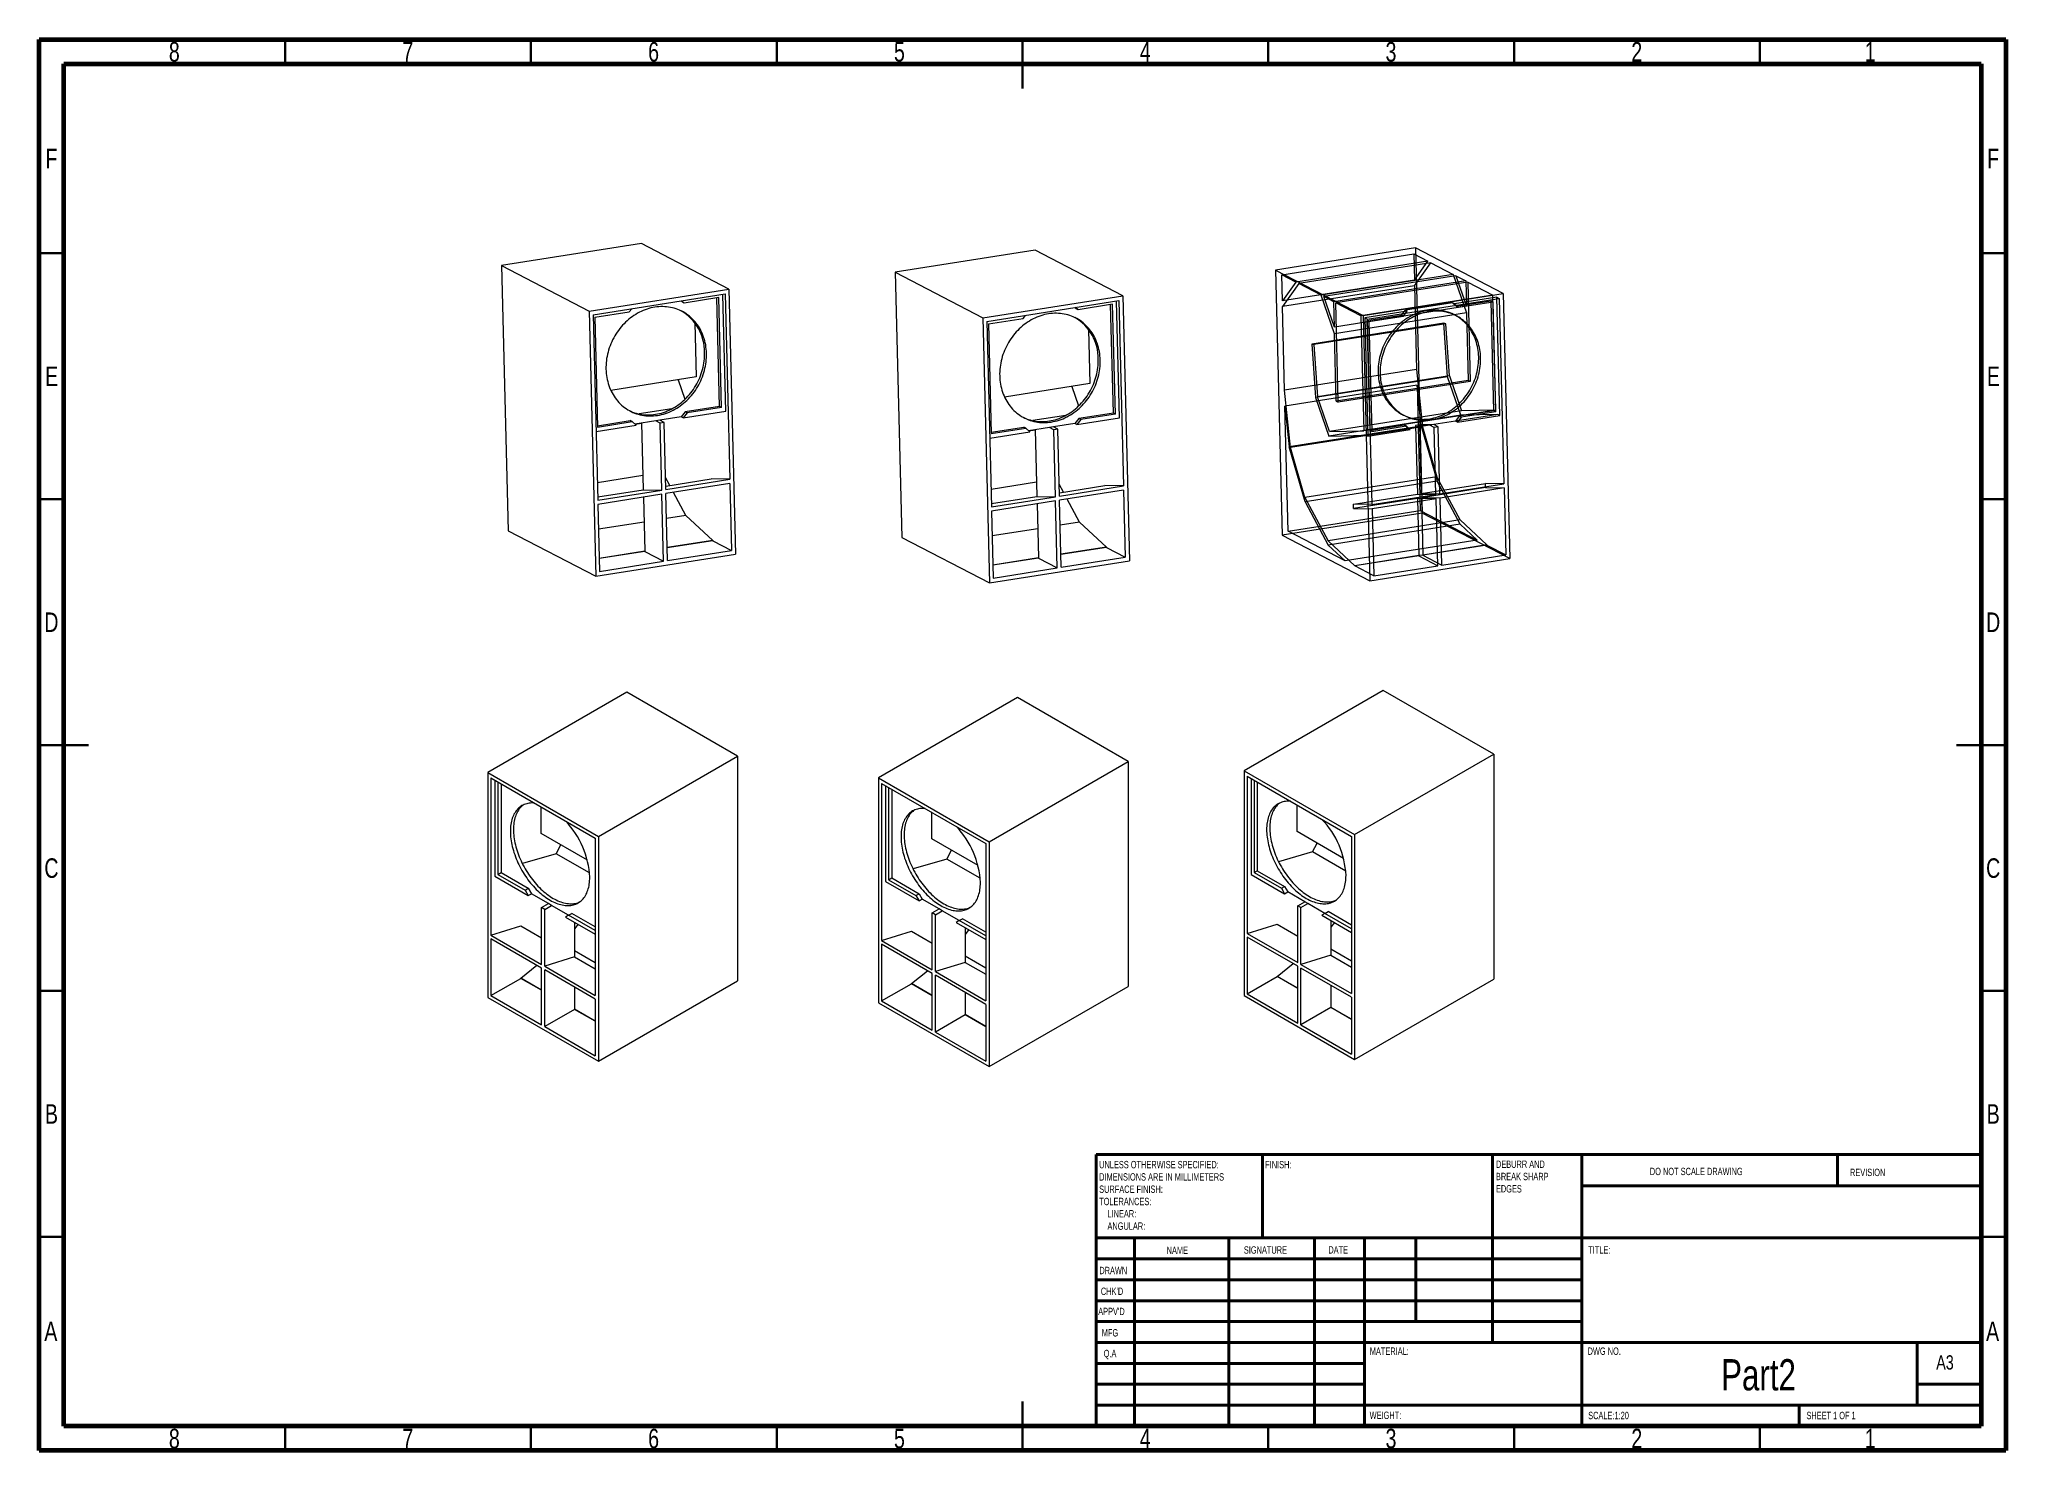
# Model space of a CAD drawing. Header units: millimetres. Extents: x 0.015 to 0.415, y 0.005 to 0.292.
import ezdxf

# ---------------------------------------------------------------- set-up
doc = ezdxf.new("R2010")
doc.units = ezdxf.units.MM
doc.styles.add('SLDTEXTSTYLE0', font='TXT', dxfattribs={"width": 0.75})
doc.styles.add('SLDTEXTSTYLE1', font='TXT', dxfattribs={"width": 0.6864493305940874})
doc.styles.add('SLDTEXTSTYLE2', font='TXT', dxfattribs={"width": 0.6875})

msp = doc.modelspace()

# ---------------------------------------------------------------- texts
at = {"color": 7, "linetype": 'Continuous', "lineweight": 0}
for s, insert, char_height, attachment_point, style in [('8', (0.0424600369464606, 0.2914530815879046), 0.00396875, 2, 'SLDTEXTSTYLE0'), ('7', (0.08996003694646058, 0.2914530815879046), 0.00396875, 2, 'SLDTEXTSTYLE0'), ('6', (0.1399600369464606, 0.2914530815879046), 0.00396875, 2, 'SLDTEXTSTYLE0'), ('5', (0.1899600369464606, 0.2914530815879046), 0.00396875, 2, 'SLDTEXTSTYLE0'), ('4', (0.2399600369464606, 0.2914530815879046), 0.00396875, 2, 'SLDTEXTSTYLE0'), ('3', (0.2899600369464606, 0.2914530815879045), 0.00396875, 2, 'SLDTEXTSTYLE0'), ('2', (0.3399600369464607, 0.2914530815879046), 0.00396875, 2, 'SLDTEXTSTYLE0'), ('1', (0.3874600369464606, 0.2914530815879046), 0.00396875, 2, 'SLDTEXTSTYLE0'), ('F', (0.01745774020906538, 0.2697632500596254), 0.00396875, 2, 'SLDTEXTSTYLE0'), ('F', (0.4124577402090653, 0.2697632500596254), 0.00396875, 2, 'SLDTEXTSTYLE0'), ('E', (0.01750780890509486, 0.2254530815879046), 0.00396875, 2, 'SLDTEXTSTYLE0'), ('E', (0.4125078089050949, 0.2254530815879045), 0.00396875, 2, 'SLDTEXTSTYLE0'), ('D', (0.01745268728211522, 0.1754530815879046), 0.00396875, 2, 'SLDTEXTSTYLE0'), ('D', (0.4124526872821152, 0.1754530815879045), 0.00396875, 2, 'SLDTEXTSTYLE0'), ('C', (0.01745865890197456, 0.1254530815879046), 0.00396875, 2, 'SLDTEXTSTYLE0'), ('C', (0.4124586589019745, 0.1254530815879046), 0.00396875, 2, 'SLDTEXTSTYLE0'), ('B', (0.01747060182411224, 0.07545308158790454), 0.00396875, 2, 'SLDTEXTSTYLE0'), ('B', (0.4124706018241123, 0.07545308158790455), 0.00396875, 2, 'SLDTEXTSTYLE0'), ('FINISH:', (0.2643712921668303, 0.06391927199513628), 0.0015, 1, 'SLDTEXTSTYLE0'), ('DO NOT SCALE DRAWING', (0.3426146405228759, 0.0625329935750544), 0.0015, 1, 'SLDTEXTSTYLE0'), ('REVISION', (0.3833275816993463, 0.0623349086804568), 0.0015, 1, 'SLDTEXTSTYLE0'), ('NAME', (0.2443222392176832, 0.0465014826334708), 0.0015, 1, 'SLDTEXTSTYLE0'), ('SIGNATURE', (0.2600335875631768, 0.04656175637954667), 0.0015, 1, 'SLDTEXTSTYLE0'), ('DATE', (0.2772147019657192, 0.04657617922121975), 0.0015, 1, 'SLDTEXTSTYLE0'), ('TITLE:', (0.3300901606389745, 0.04657617922121969), 0.0015, 1, 'SLDTEXTSTYLE0'), ('DRAWN', (0.2306433628978695, 0.04238478131733651), 0.0015, 1, 'SLDTEXTSTYLE1'), ("CHK'D", (0.2309392221937441, 0.0381618530186061), 0.0015, 1, 'SLDTEXTSTYLE0'), ("APPV'D", (0.2304017224083209, 0.03406586662434236), 0.0015, 1, 'SLDTEXTSTYLE0'), ('A', (0.01733968814276159, 0.03126325005962537), 0.00396875, 2, 'SLDTEXTSTYLE0'), ('MFG', (0.2311240107385538, 0.02971578446078718), 0.0015, 1, 'SLDTEXTSTYLE0'), ('A', (0.4123396881427615, 0.03126325005962537), 0.00396875, 2, 'SLDTEXTSTYLE0'), ('Q.A', (0.2315090366039521, 0.02550466213200304), 0.0015, 1, 'SLDTEXTSTYLE0'), ('MATERIAL:', (0.2856458623087622, 0.0259860562892453), 0.0015, 1, 'SLDTEXTSTYLE0'), ('DWG NO.', (0.3299530022162107, 0.02598605628924532), 0.0015, 1, 'SLDTEXTSTYLE0'), ('A3', (0.4008711564346467, 0.02440638856899682), 0.002910416666666666, 1, 'SLDTEXTSTYLE0'), ('Part2', (0.3647214770554815, 0.02360691096725082), 0.00635, 2, 'SLDTEXTSTYLE0'), ('WEIGHT:', (0.2856178111281214, 0.01294931190358806), 0.0014986, 1, 'SLDTEXTSTYLE0'), ('SCALE:1:20', (0.3300739661174921, 0.01290008727453223), 0.0015, 1, 'SLDTEXTSTYLE0'), ('SHEET 1 OF 1', (0.3744782944278158, 0.01290008727453221), 0.0015, 1, 'SLDTEXTSTYLE2'), ('8', (0.0424600369464606, 0.00945308158790456), 0.00396875, 2, 'SLDTEXTSTYLE0'), ('7', (0.08996003694646058, 0.009453081587904557), 0.00396875, 2, 'SLDTEXTSTYLE0'), ('6', (0.1399600369464606, 0.00945308158790456), 0.00396875, 2, 'SLDTEXTSTYLE0'), ('5', (0.1899600369464606, 0.009453081587904557), 0.00396875, 2, 'SLDTEXTSTYLE0'), ('4', (0.2399600369464606, 0.009453081587904557), 0.00396875, 2, 'SLDTEXTSTYLE0'), ('3', (0.2899600369464607, 0.00945308158790456), 0.00396875, 2, 'SLDTEXTSTYLE0'), ('2', (0.3399600369464606, 0.009453081587904557), 0.00396875, 2, 'SLDTEXTSTYLE0'), ('1', (0.3874600369464605, 0.00945308158790456), 0.00396875, 2, 'SLDTEXTSTYLE0')]:
    msp.add_mtext(s, dxfattribs=dict(at, insert=insert, char_height=char_height, attachment_point=attachment_point, style=style))

# ---------------------------------------------------------------- blocks, each defined once
blk = doc.blocks.new('SW_NOTE_0')
at = {"color": 0, "linetype": 'Continuous', "lineweight": 0, "char_height": 0.0015, "attachment_point": 1, "style": 'SLDTEXTSTYLE0'}
for s, insert in [('UNLESS OTHERWISE SPECIFIED:', (0, 0.001933601609657942)), ('SURFACE FINISH:', (0, -0.003066398278583342)), ('DIMENSIONS ARE IN MILLIMETERS', (0, -0.0005663983344626963)), ('TOLERANCES:', (0, -0.005566398222703987)), ('ANGULAR:', (0.001687500000000008, -0.01056639811094528)), ('LINEAR:', (0.001687500000000008, -0.008066398166824633))]:
    blk.add_mtext(s, dxfattribs=dict(at, insert=insert))
blk = doc.blocks.new('SW_NOTE_1')
at = {"color": 0, "linetype": 'Continuous', "lineweight": 0, "char_height": 0.0015, "attachment_point": 1, "style": 'SLDTEXTSTYLE0'}
for s, insert in [('DEBURR AND', (0, 0.001933601609657942)), ('BREAK SHARP', (0, -0.0005663983344626963)), ('EDGES', (0, -0.003066398278583342))]:
    blk.add_mtext(s, dxfattribs=dict(at, insert=insert))

# ---------------------------------------------------------------- linework, layer by layer
at = {"color": 7, "linetype": 'Continuous', "lineweight": 60}
for p, q in [((0.015, 0.005000000000000001), (0.015, 0.292)), ((0.015, 0.292), (0.415, 0.292)), ((0.415, 0.292), (0.415, 0.005000000000000001)), ((0.02, 0.01), (0.02, 0.287)), ((0.02, 0.287), (0.41, 0.287)), ((0.41, 0.287), (0.41, 0.01)), ((0.41, 0.01), (0.02, 0.01)), ((0.415, 0.005000000000000001), (0.015, 0.005000000000000001))]:
    msp.add_line(p, q, dxfattribs=at)
at = {"color": 7, "linetype": 'Continuous', "lineweight": 30}
for p, q in [((0.06499999999999997, 0.287), (0.06499999999999997, 0.292)), ((0.115, 0.287), (0.115, 0.292)), ((0.165, 0.287), (0.165, 0.292)), ((0.215, 0.292), (0.215, 0.282)), ((0.215, 0.287), (0.215, 0.292)), ((0.2650000000000001, 0.287), (0.2650000000000001, 0.292)), ((0.315, 0.287), (0.315, 0.292)), ((0.365, 0.287), (0.365, 0.292)), ((0.02, 0.2485), (0.015, 0.2485)), ((0.41, 0.2485), (0.415, 0.2485)), ((0.02, 0.1985), (0.015, 0.1985)), ((0.41, 0.1985), (0.415, 0.1985)), ((0.015, 0.1485), (0.025, 0.1485)), ((0.02, 0.1485), (0.015, 0.1485)), ((0.415, 0.1485), (0.405, 0.1485)), ((0.41, 0.1485), (0.415, 0.1485)), ((0.02, 0.09849999999999999), (0.015, 0.09849999999999999)), ((0.41, 0.09849999999999999), (0.415, 0.09849999999999999)), ((0.02, 0.04849999999999999), (0.015, 0.04849999999999999)), ((0.41, 0.04849999999999999), (0.415, 0.04849999999999999)), ((0.215, 0.005000000000000001), (0.215, 0.015)), ((0.06499999999999997, 0.01), (0.06499999999999997, 0.005000000000000001)), ((0.115, 0.01), (0.115, 0.005000000000000001)), ((0.165, 0.01), (0.165, 0.005000000000000001)), ((0.215, 0.01), (0.215, 0.005000000000000001)), ((0.2650000000000001, 0.01), (0.2650000000000001, 0.005000000000000001)), ((0.315, 0.01), (0.315, 0.005000000000000001)), ((0.365, 0.01), (0.365, 0.005000000000000001))]:
    msp.add_line(p, q, dxfattribs=at)
at = {"color": 7, "linetype": 'Continuous', "lineweight": 15}
for p, q in [((0.137481289473212, 0.250470158397093), (0.1090173702700463, 0.2459793879883257)), ((0.1552901172929815, 0.241212748700385), (0.137481289473212, 0.250470158397093)), ((0.2175724056188092, 0.24911582323018), (0.1891084864156435, 0.2446250528214128)), ((0.2353812334385787, 0.239858413533472), (0.2175724056188092, 0.24911582323018)), ((0.2949600441044536, 0.2495688684447032), (0.2664961249012879, 0.2450780980359361)), ((0.2677242523174677, 0.2441306121629302), (0.2945770062827183, 0.2483671880202578)), ((0.2945770062827183, 0.2483671880202578), (0.2947114582459492, 0.2430356092237559)), ((0.2945770062827183, 0.2483671880202578), (0.2974362224762025, 0.2468809062737881)), ((0.2949600441044536, 0.2495688684447032), (0.2963193614283829, 0.1956662905438304)), ((0.312768871924223, 0.2403114587479953), (0.2949600441044536, 0.2495688684447032)), ((0.1090173702700463, 0.2459793879883257), (0.1103766875939757, 0.1920768100874529)), ((0.1090173702700463, 0.2459793879883257), (0.1268261980898158, 0.2367219782916178)), ((0.1891084864156435, 0.2446250528214128), (0.1904678037395729, 0.19072247492054)), ((0.1891084864156435, 0.2446250528214128), (0.206917314235413, 0.2353676431247048)), ((0.2664961249012879, 0.2450780980359361), (0.2678554422252172, 0.1911755201350632)), ((0.2664961249012879, 0.2450780980359361), (0.2843049527210574, 0.2358206883392281)), ((0.2705834685109518, 0.2426443304164605), (0.2677242523174677, 0.2441306121629302)), ((0.2678587042806986, 0.2387990333664284), (0.2677242523174677, 0.2441306121629302)), ((0.2974362224762025, 0.2468809062737881), (0.2705834685109518, 0.2426443304164605)), ((0.2980497277075733, 0.2465619931293997), (0.2711969737423227, 0.2423254172720721)), ((0.3026132398363893, 0.2441897818946183), (0.2757604858711387, 0.2399532060372907)), ((0.2947114582459492, 0.2430356092237559), (0.2974362224762025, 0.2468809062737881)), ((0.2947403077547755, 0.2418916063706055), (0.2980497277075733, 0.2465619931293997)), ((0.2980497277075733, 0.2465619931293997), (0.3026132398363893, 0.2441897818946183)), ((0.3026132398363893, 0.2441897818946183), (0.3053365603075384, 0.2363834476010642)), ((0.1268261980898158, 0.2367219782916178), (0.1552901172929815, 0.241212748700385)), ((0.1276536268800508, 0.2359827841367879), (0.1545063808453014, 0.2402193599941154)), ((0.1546234761712976, 0.216410287912171), (0.1540249734168945, 0.2401434080417992)), ((0.1545063808453014, 0.2402193599941154), (0.1554566892958699, 0.2025356827652016)), ((0.1552901172929815, 0.241212748700385), (0.1566494346169108, 0.1873101707995122)), ((0.2947114582459492, 0.2430356092237559), (0.2678587042806986, 0.2387990333664284)), ((0.2705834685109518, 0.2426443304164605), (0.2678587042806986, 0.2387990333664284)), ((0.2711969737423227, 0.2423254172720721), (0.2678875537895249, 0.2376550305132779)), ((0.2947403077547755, 0.2418916063706055), (0.2678875537895249, 0.2376550305132779)), ((0.2757604858711387, 0.2399532060372907), (0.2711969737423227, 0.2423254172720721)), ((0.3031403529843012, 0.2439157772034546), (0.2762875990190506, 0.2396792013461271)), ((0.3051732588354811, 0.2428590292507165), (0.2783205048702305, 0.2386224533933889)), ((0.305573957461426, 0.2426507375325406), (0.2787212034961753, 0.238414161675213)), ((0.2843049527210574, 0.2358206883392281), (0.312768871924223, 0.2403114587479953)), ((0.2947403077547755, 0.2418916063706055), (0.2951696036485887, 0.2248682410743411)), ((0.3031403529843012, 0.2439157772034546), (0.3051732588354811, 0.2428590292507165)), ((0.3031403529843012, 0.2439157772034546), (0.3053029362004418, 0.2377167831072147)), ((0.3051732588354811, 0.2428590292507165), (0.3053029362004418, 0.2377167831072147)), ((0.305573957461426, 0.2426507375325406), (0.3106939954596097, 0.239989232244737)), ((0.305573957461426, 0.2426507375325406), (0.3060837014578994, 0.2224372708197133)), ((0.312768871924223, 0.2403114587479953), (0.3141281892481524, 0.1864088808471225)), ((0.1268261980898158, 0.2367219782916178), (0.1281855154137451, 0.182819400390745)), ((0.1279913129052421, 0.2354981687486174), (0.1350177835261493, 0.2366067394312848)), ((0.1350177835261493, 0.2366067394312848), (0.1355024878439898, 0.2372211038603579)), ((0.1458057323857256, 0.2385802710900138), (0.1455523086920601, 0.2388066704071077)), ((0.1462064310116704, 0.2383719793718379), (0.1456947050245486, 0.238829136365913)), ((0.1462064310116704, 0.2383719793718379), (0.1458057323857256, 0.2385802710900138)), ((0.1532329016325777, 0.2394805500545053), (0.1462064310116704, 0.2383719793718379)), ((0.1533953487551179, 0.2173577737851768), (0.1528390228275175, 0.2394184075480648)), ((0.1537960473810627, 0.2171494820670009), (0.1532329016325777, 0.2394805500545053)), ((0.206917314235413, 0.2353676431247048), (0.2353812334385787, 0.239858413533472)), ((0.207744743025648, 0.2346284489698749), (0.2345974969908986, 0.2388650248272025)), ((0.2258968485313228, 0.2372259359231009), (0.2256434248376573, 0.2374523352401947)), ((0.2262975471572676, 0.237017644204925), (0.2257858211701459, 0.2374748011990001)), ((0.2262975471572676, 0.237017644204925), (0.2258968485313228, 0.2372259359231009)), ((0.2333240177781749, 0.2381262148875924), (0.2262975471572676, 0.237017644204925)), ((0.2334864649007151, 0.2160034386182638), (0.2329301389731147, 0.2380640723811519)), ((0.2338871635266599, 0.2157951469000879), (0.2333240177781749, 0.2381262148875924)), ((0.2347145923168948, 0.215055952745258), (0.2341160895624917, 0.2387890728748863)), ((0.2345974969908986, 0.2388650248272025), (0.2355478054414671, 0.2011813475982887)), ((0.2353812334385787, 0.239858413533472), (0.2367405507625081, 0.1859558356325992)), ((0.2683168496833381, 0.2206316652170135), (0.2678875537895249, 0.2376550305132779)), ((0.2784838063422877, 0.2321468717437367), (0.2757604858711387, 0.2399532060372907)), ((0.2783205048702305, 0.2386224533933889), (0.2762875990190506, 0.2396792013461271)), ((0.2784501822351911, 0.2334802072498872), (0.2762875990190506, 0.2396792013461271)), ((0.2784501822351911, 0.2334802072498872), (0.2783205048702305, 0.2386224533933889)), ((0.3053029362004418, 0.2377167831072147), (0.2784501822351911, 0.2334802072498872)), ((0.3053365603075384, 0.2363834476010642), (0.2784838063422877, 0.2321468717437367)), ((0.2792309474926488, 0.2182006949623857), (0.2787212034961753, 0.238414161675213)), ((0.283841241494359, 0.2357526563874095), (0.2787212034961753, 0.238414161675213)), ((0.3106939954596097, 0.239989232244737), (0.283841241494359, 0.2357526563874095)), ((0.2932802746050709, 0.2366988381851646), (0.2846426387462487, 0.2353360729510576)), ((0.2851323815112923, 0.2350814941843981), (0.3119851354765429, 0.2393180700417257)), ((0.2920958395314461, 0.235913741197071), (0.2928795759791262, 0.2369071299033406)), ((0.2924965381573909, 0.235705449478895), (0.2932802746050709, 0.2366988381851646)), ((0.3024570582267322, 0.2384181752924541), (0.2928795759791262, 0.2369071299033406)), ((0.2932802746050709, 0.2366988381851646), (0.2928795759791262, 0.2369071299033406)), ((0.3032844870169671, 0.2376789811376241), (0.3024570582267322, 0.2384181752924541)), ((0.302857756852677, 0.2382098835742781), (0.3024570582267322, 0.2384181752924541)), ((0.3114953927114993, 0.2395726488083852), (0.302857756852677, 0.2382098835742781)), ((0.303685185642912, 0.2374706894194482), (0.302857756852677, 0.2382098835742781)), ((0.3103109576378744, 0.2387875518202915), (0.3032844870169671, 0.2376789811376241)), ((0.303685185642912, 0.2374706894194482), (0.3032844870169671, 0.2376789811376241)), ((0.3107116562638192, 0.2385792601021156), (0.303685185642912, 0.2374706894194482)), ((0.3053365603075384, 0.2363834476010642), (0.3056830028319547, 0.2226455625378892)), ((0.3108741033863594, 0.2164564838327871), (0.3103109576378744, 0.2387875518202915)), ((0.3107116562638192, 0.2385792601021156), (0.3103109576378744, 0.2387875518202915)), ((0.3112837654510363, 0.2166024024391875), (0.3106939954596097, 0.239989232244737)), ((0.3112748020123042, 0.2162481921146111), (0.3107116562638192, 0.2385792601021156)), ((0.3114953927114993, 0.2395726488083852), (0.3119851354765429, 0.2393180700417257)), ((0.3121022308025392, 0.2155089979597812), (0.3114953927114993, 0.2395726488083852)), ((0.3119851354765429, 0.2393180700417257), (0.3129354439271114, 0.2016343928128119)), ((0.1276536268800508, 0.2359827841367879), (0.1286039353306192, 0.1982991069078741)), ((0.1279913129052421, 0.2354981687486174), (0.1285544586537271, 0.213167100761113)), ((0.1483273373167438, 0.2343469309081588), (0.1486049468266579, 0.223338560772103)), ((0.206917314235413, 0.2353676431247048), (0.2082766315593424, 0.181465065223832)), ((0.207744743025648, 0.2346284489698749), (0.2086950514762164, 0.1969447717409611)), ((0.2080824290508393, 0.2341438335817045), (0.2151088996717465, 0.2352524042643718)), ((0.2080824290508393, 0.2341438335817045), (0.2086455747993243, 0.2118127655942)), ((0.2151088996717465, 0.2352524042643718), (0.215593603989587, 0.235866768693445)), ((0.228418453462341, 0.2329925957412458), (0.2286960629722551, 0.22198422560519)), ((0.3007041962979301, 0.2342717569770732), (0.2738514423326794, 0.2300351811197457)), ((0.3011004163081643, 0.2341551584147007), (0.2742476623429136, 0.2299185825573731)), ((0.278830248866704, 0.2184089866805616), (0.2784838063422877, 0.2321468717437367)), ((0.283841241494359, 0.2357526563874095), (0.2844310114857856, 0.21236582658186)), ((0.2843049527210574, 0.2358206883392281), (0.2856642700449867, 0.1819181104383552)), ((0.2846426387462487, 0.2353360729510576), (0.2852494768372886, 0.2112724221024537)), ((0.2851323815112923, 0.2350814941843981), (0.2846426387462487, 0.2353360729510576)), ((0.2850693689105388, 0.2348051705144036), (0.2920958395314461, 0.235913741197071)), ((0.2850693689105388, 0.2348051705144036), (0.2856325146590238, 0.2124741025268992)), ((0.2854700675364836, 0.2345968787962277), (0.2850693689105388, 0.2348051705144036)), ((0.2851323815112923, 0.2350814941843981), (0.2860826899618608, 0.1973978169554844)), ((0.2854700675364836, 0.2345968787962277), (0.2924965381573909, 0.235705449478895)), ((0.2854700675364836, 0.2345968787962277), (0.2860332132849686, 0.2122658108087233)), ((0.2924965381573909, 0.235705449478895), (0.2920958395314461, 0.235913741197071)), ((0.3014869749911838, 0.2234018809952264), (0.3007041962979301, 0.2342717569770732)), ((0.3011004163081643, 0.2341551584147007), (0.3007041962979301, 0.2342717569770732)), ((0.3018637471953904, 0.2235553399107335), (0.3011004163081643, 0.2341551584147007)), ((0.3032412659181041, 0.2357680201285864), (0.3028405672921592, 0.2359763118467623)), ((0.2738514423326794, 0.2300351811197457), (0.2742476623429136, 0.2299185825573731)), ((0.2738514423326794, 0.2300351811197457), (0.2746342210259332, 0.2191653051378988)), ((0.2742476623429136, 0.2299185825573731), (0.2750109932301398, 0.2193187640534059)), ((0.2951696036485887, 0.2248682410743411), (0.2683168496833381, 0.2206316652170135)), ((0.2951696036485887, 0.2248682410743411), (0.2963887855926099, 0.2132279734403796)), ((0.1486049468266579, 0.223338560772103), (0.1312559117916706, 0.2206013926189865)), ((0.1449669628270205, 0.2227645937517314), (0.1463319194591511, 0.2187960818544868)), ((0.2286960629722551, 0.22198422560519), (0.2113470279372678, 0.2192470574520735)), ((0.2250580789726178, 0.2214102585848184), (0.2264230356047483, 0.2174417466875738)), ((0.2695360316273593, 0.208991397583052), (0.2683168496833381, 0.2206316652170135)), ((0.2952505965637726, 0.2216565355783074), (0.268397842598522, 0.2174199597209798)), ((0.3014869749911838, 0.2234018809952264), (0.2746342210259332, 0.2191653051378988)), ((0.3018637471953904, 0.2235553399107335), (0.2750109932301398, 0.2193187640534059)), ((0.3056830028319547, 0.2226455625378892), (0.278830248866704, 0.2184089866805616)), ((0.3060837014578994, 0.2224372708197133), (0.2792309474926488, 0.2182006949623857)), ((0.2961186841770571, 0.2133683779346415), (0.2952505965637726, 0.2216565355783074)), ((0.2952505965637726, 0.2216565355783074), (0.2958926312640928, 0.1961971929804844)), ((0.3041804534387891, 0.2155707887739233), (0.3014869749911838, 0.2234018809952264)), ((0.3018637471953904, 0.2235553399107335), (0.3043019627517127, 0.2164664059361732)), ((0.3060837014578994, 0.2224372708197133), (0.3056830028319547, 0.2226455625378892)), ((0.1436963049638769, 0.2168743624137703), (0.1370124583031374, 0.2158198477284754)), ((0.1463688781342106, 0.2162492031025094), (0.1455851416865305, 0.2152558143962398)), ((0.1459858403124753, 0.2150475226780639), (0.1546234761712976, 0.216410287912171)), ((0.1467695767601554, 0.2160409113843335), (0.1459858403124753, 0.2150475226780639)), ((0.1533953487551179, 0.2173577737851768), (0.1463688781342106, 0.2162492031025094)), ((0.1467695767601554, 0.2160409113843335), (0.1463688781342106, 0.2162492031025094)), ((0.1537960473810627, 0.2171494820670009), (0.1467695767601554, 0.2160409113843335)), ((0.1537960473810627, 0.2171494820670009), (0.1533953487551179, 0.2173577737851768)), ((0.2334864649007151, 0.2160034386182638), (0.2264599942798078, 0.2148948679355965)), ((0.2338871635266599, 0.2157951469000879), (0.2334864649007151, 0.2160034386182638)), ((0.2690398772988421, 0.1919606171231569), (0.268397842598522, 0.2174199597209798)), ((0.268397842598522, 0.2174199597209798), (0.2692659302118064, 0.209131802077314)), ((0.2746342210259332, 0.2191653051378988), (0.2773276994735385, 0.2113342129165958)), ((0.2774492087864621, 0.2122298300788457), (0.2750109932301398, 0.2193187640534059)), ((0.3043019627517127, 0.2164664059361732), (0.2774492087864621, 0.2122298300788457)), ((0.278830248866704, 0.2184089866805616), (0.2792309474926488, 0.2182006949623857)), ((0.3112837654510363, 0.2166024024391875), (0.2844310114857856, 0.21236582658186)), ((0.3108741033863594, 0.2164564838327871), (0.3038476327654522, 0.2153479131501197)), ((0.3112748020123042, 0.2162481921146111), (0.304248331391397, 0.2151396214319438)), ((0.3112837654510363, 0.2166024024391875), (0.3043019627517127, 0.2164664059361732)), ((0.3112748020123042, 0.2162481921146111), (0.3108741033863594, 0.2164564838327871)), ((0.1282521296344539, 0.2122496640071596), (0.1364083580648693, 0.2135364772889504)), ((0.1285476388328424, 0.2134375349857294), (0.1351802306486895, 0.2144839631619563)), ((0.1285544586537271, 0.213167100761113), (0.1355809292746343, 0.2142756714437803)), ((0.1355809292746343, 0.2142756714437803), (0.1351802306486895, 0.2144839631619563)), ((0.1355809292746343, 0.2142756714437803), (0.1364083580648693, 0.2135364772889504)), ((0.1403936092532487, 0.2144367430638232), (0.136150055771413, 0.2137672349659317)), ((0.1375070087180737, 0.2139079076923101), (0.1362198990336514, 0.2137048395890604)), ((0.1375051646828075, 0.2139810313499261), (0.1378471700697985, 0.2004190972155819)), ((0.1411991918722063, 0.214563840339543), (0.1403936092532487, 0.2144367430638232)), ((0.1412840506442372, 0.2139738725789878), (0.1403936092532487, 0.2144367430638232)), ((0.1455851416865305, 0.2152558143962398), (0.1411991918722063, 0.214563840339543)), ((0.1420896332631947, 0.2141009698547076), (0.1411991918722063, 0.214563840339543)), ((0.1420896332631947, 0.2141009698547076), (0.1412840506442372, 0.2139738725789878)), ((0.1416275210037658, 0.200353846198678), (0.1412840506442372, 0.2139738725789878)), ((0.1424331036227233, 0.2004809434743978), (0.1420896332631947, 0.2141009698547076)), ((0.1459858403124753, 0.2150475226780639), (0.1455851416865305, 0.2152558143962398)), ((0.2083432457800511, 0.2108953288402466), (0.2164994742104665, 0.2121821421220375)), ((0.2086387549784396, 0.2120831998188165), (0.2152713467942867, 0.2131296279950433)), ((0.2086455747993243, 0.2118127655942), (0.2156720454202316, 0.2129213362768674)), ((0.2156720454202316, 0.2129213362768674), (0.2152713467942867, 0.2131296279950433)), ((0.2156720454202316, 0.2129213362768674), (0.2164994742104665, 0.2121821421220375)), ((0.2204847253988459, 0.2130824078969102), (0.2162411719170103, 0.2124128997990188)), ((0.2175981248636709, 0.2125535725253972), (0.2163110151792486, 0.2123505044221474)), ((0.2237874211094741, 0.2155200272468574), (0.2171035744487346, 0.2144655125615625)), ((0.2175962808284047, 0.2126266961830132), (0.2179382862153958, 0.1990647620486689)), ((0.2212903080178035, 0.2132095051726301), (0.2204847253988459, 0.2130824078969102)), ((0.2213751667898344, 0.2126195374120748), (0.2204847253988459, 0.2130824078969102)), ((0.2256762578321277, 0.2139014792293269), (0.2212903080178035, 0.2132095051726301)), ((0.222180749408792, 0.2127466346877947), (0.2212903080178035, 0.2132095051726301)), ((0.222180749408792, 0.2127466346877947), (0.2213751667898344, 0.2126195374120748)), ((0.221718637149363, 0.198999511031765), (0.2213751667898344, 0.2126195374120748)), ((0.2225242197683205, 0.1991266083074849), (0.222180749408792, 0.2127466346877947)), ((0.2264599942798078, 0.2148948679355965), (0.2256762578321277, 0.2139014792293269)), ((0.2260769564580725, 0.213693187511151), (0.2256762578321277, 0.2139014792293269)), ((0.2260769564580725, 0.213693187511151), (0.2347145923168948, 0.215055952745258)), ((0.2268606929057526, 0.2146865762174205), (0.2260769564580725, 0.213693187511151)), ((0.2268606929057526, 0.2146865762174205), (0.2264599942798078, 0.2148948679355965)), ((0.2338871635266599, 0.2157951469000879), (0.2268606929057526, 0.2146865762174205)), ((0.2961186841770571, 0.2133683779346415), (0.2692659302118064, 0.209131802077314)), ((0.2963887855926099, 0.2132279734403796), (0.2695360316273593, 0.208991397583052)), ((0.3041804534387891, 0.2155707887739233), (0.2773276994735385, 0.2113342129165958)), ((0.2774492087864621, 0.2122298300788457), (0.2844310114857856, 0.21236582658186)), ((0.2848487782113437, 0.2114807138206296), (0.293486414070166, 0.2128434790547366)), ((0.2852494768372886, 0.2112724221024537), (0.2938871126961108, 0.2126351873365607)), ((0.2856325146590238, 0.2124741025268992), (0.2926589852799311, 0.2135826732095666)), ((0.2860332132849686, 0.2122658108087233), (0.2856325146590238, 0.2124741025268992)), ((0.2860332132849686, 0.2122658108087233), (0.2930596839058759, 0.2133743814913906)), ((0.2923015077528494, 0.2157019259367802), (0.2927022063787942, 0.2154936342186043)), ((0.2926589852799311, 0.2135826732095666), (0.293486414070166, 0.2128434790547366)), ((0.2930596839058759, 0.2133743814913906), (0.2926589852799311, 0.2135826732095666)), ((0.2930596839058759, 0.2133743814913906), (0.2938871126961108, 0.2126351873365607)), ((0.2978723638844903, 0.2135354531114335), (0.293486414070166, 0.2128434790547366)), ((0.2938871126961108, 0.2126351873365607), (0.293486414070166, 0.2128434790547366)), ((0.2957794335697179, 0.2136060910972098), (0.2949738509507604, 0.21347899382149)), ((0.2978723638844903, 0.2135354531114335), (0.2949738509507604, 0.21347899382149)), ((0.2949738509507604, 0.21347899382149), (0.2953259247010401, 0.1995178072631922)), ((0.2986779465034478, 0.2136625503871533), (0.2957794335697179, 0.2136060910972098)), ((0.2957794335697179, 0.2136060910972098), (0.2961315073199976, 0.199644904538912)), ((0.2961186841770571, 0.2133683779346415), (0.2993233507146918, 0.202155745931425)), ((0.2963887855926099, 0.2132279734403796), (0.2993010956552906, 0.2030382514744227)), ((0.2986779465034478, 0.2136625503871533), (0.2978723638844903, 0.2135354531114335)), ((0.2987628052754788, 0.2130725826265981), (0.2978723638844903, 0.2135354531114335)), ((0.3030638963177721, 0.2143545244438501), (0.2986779465034478, 0.2136625503871533)), ((0.2995683878944363, 0.2131996799023179), (0.2986779465034478, 0.2136625503871533)), ((0.2995683878944363, 0.2131996799023179), (0.2987628052754788, 0.2130725826265981)), ((0.2991062756350074, 0.1994525562462882), (0.2987628052754788, 0.2130725826265981)), ((0.2999118582539649, 0.1995796535220081), (0.2995683878944363, 0.2131996799023179)), ((0.3117015321765944, 0.2157172896779571), (0.3030638963177721, 0.2143545244438501)), ((0.3038476327654522, 0.2153479131501197), (0.3030638963177721, 0.2143545244438501)), ((0.3034645949437169, 0.2141462327256742), (0.3030638963177721, 0.2143545244438501)), ((0.3034645949437169, 0.2141462327256742), (0.3121022308025392, 0.2155089979597812)), ((0.304248331391397, 0.2151396214319438), (0.3034645949437169, 0.2141462327256742)), ((0.304248331391397, 0.2151396214319438), (0.3038476327654522, 0.2153479131501197)), ((0.3117015321765944, 0.2157172896779571), (0.3041804534387891, 0.2155707887739233)), ((0.3121022308025392, 0.2155089979597812), (0.3117015321765944, 0.2157172896779571)), ((0.2724705967494412, 0.1979191700740975), (0.2692659302118064, 0.209131802077314)), ((0.27244834169004, 0.1988016756170951), (0.2695360316273593, 0.208991397583052)), ((0.2773276994735385, 0.2113342129165958), (0.2848487782113437, 0.2114807138206296)), ((0.2852494768372886, 0.2112724221024537), (0.2848487782113437, 0.2114807138206296)), ((0.1377744963909392, 0.2033009104368947), (0.1285146415217009, 0.2018399773187445)), ((0.1285873152005603, 0.1989581640974318), (0.1378471700697985, 0.2004190972155819)), ((0.1286039353306192, 0.1982991069078741), (0.1416275210037658, 0.200353846198678)), ((0.1378471700697985, 0.2004190972155819), (0.1416275210037658, 0.200353846198678)), ((0.1432540363614745, 0.2012721419060726), (0.1423716953556748, 0.202916036325839)), ((0.1424164834926643, 0.2011400006639554), (0.1516763383619026, 0.2026009337821056)), ((0.1424331036227233, 0.2004809434743978), (0.1554566892958699, 0.2025356827652016)), ((0.1554785354671473, 0.2016693913346519), (0.1424549497940008, 0.199614652043848)), ((0.1554566892958699, 0.2025356827652016), (0.1516763383619026, 0.2026009337821056)), ((0.1554785354671473, 0.2016693913346519), (0.1558220058266759, 0.1880493649543421)), ((0.2178656125365364, 0.2019465752699817), (0.2086057576672981, 0.2004856421518316)), ((0.2233451525070717, 0.1999178067391597), (0.222462811501272, 0.2015617011589261)), ((0.2225075996382616, 0.1997856654970425), (0.2317674545074998, 0.2012465986151926)), ((0.2225242197683205, 0.1991266083074849), (0.2355478054414671, 0.2011813475982887)), ((0.2355696516127445, 0.200315056167739), (0.222546065939598, 0.1982603168769351)), ((0.2355478054414671, 0.2011813475982887), (0.2317674545074998, 0.2012465986151926)), ((0.2355696516127445, 0.200315056167739), (0.2359131219722731, 0.1866950297874291)), ((0.2993010956552906, 0.2030382514744227), (0.27244834169004, 0.1988016756170951)), ((0.2993233507146918, 0.202155745931425), (0.2724705967494412, 0.1979191700740975)), ((0.2961315073199976, 0.199644904538912), (0.3091550929931442, 0.2016996438297158)), ((0.3091769391644216, 0.2008333523991661), (0.296153353491275, 0.1987786131083622)), ((0.3040037656815485, 0.1942766808760335), (0.2993010956552906, 0.2030382514744227)), ((0.3040260207409496, 0.1933941753330359), (0.2993233507146918, 0.202155745931425)), ((0.2999118582539649, 0.1995796535220081), (0.3129354439271114, 0.2016343928128119)), ((0.3129572900983889, 0.2007681013822622), (0.2999337044252423, 0.1987133620914583)), ((0.3129354439271114, 0.2016343928128119), (0.3091550929931442, 0.2016996438297158)), ((0.3091769391644216, 0.2008333523991661), (0.3091550929931442, 0.2016996438297158)), ((0.3091769391644216, 0.2008333523991661), (0.3129572900983889, 0.2007681013822622)), ((0.3129572900983889, 0.2007681013822622), (0.3133007604579174, 0.1871480750019524)), ((0.1416493671750432, 0.1994875547681282), (0.1286257815018967, 0.1974328154773244)), ((0.1286257815018967, 0.1974328154773244), (0.1289692518614252, 0.1838127890970145)), ((0.1378856363711349, 0.1988937485954745), (0.138162601493064, 0.1879109311195308)), ((0.1419928375345718, 0.1858675283878184), (0.1416493671750432, 0.1994875547681282)), ((0.1427984201535293, 0.1859946256635382), (0.1424549497940008, 0.199614652043848)), ((0.1465250110503069, 0.1951779708284233), (0.1440118351290022, 0.1998602828209158)), ((0.2086784313461575, 0.1976038289305188), (0.2179382862153958, 0.1990647620486689)), ((0.2086950514762164, 0.1969447717409611), (0.221718637149363, 0.198999511031765)), ((0.2217404833206404, 0.1981332196012153), (0.2087168976474939, 0.1960784803104114)), ((0.2087168976474939, 0.1960784803104114), (0.2090603680070224, 0.1824584539301016)), ((0.2179382862153958, 0.1990647620486689), (0.221718637149363, 0.198999511031765)), ((0.2179767525167322, 0.1975394134285615), (0.2182537176386612, 0.1865565959526178)), ((0.222083953680169, 0.1845131932209055), (0.2217404833206404, 0.1981332196012153)), ((0.2228895362991265, 0.1846402904966253), (0.222546065939598, 0.1982603168769351)), ((0.2266161271959041, 0.1938236356615103), (0.2241029512745994, 0.1985059476540029)), ((0.2690398772988421, 0.1919606171231569), (0.2958926312640928, 0.1961971929804844)), ((0.27244834169004, 0.1988016756170951), (0.2771510117162978, 0.190040105018706)), ((0.2724705967494412, 0.1979191700740975), (0.277173266775699, 0.1891575994757083)), ((0.2823023390278935, 0.1974630679723883), (0.2953259247010401, 0.1995178072631922)), ((0.282324185199171, 0.1965967765418385), (0.2823023390278935, 0.1974630679723883)), ((0.2860826899618608, 0.1973978169554844), (0.2823023390278935, 0.1974630679723883)), ((0.2953477708723176, 0.1986515158326424), (0.282324185199171, 0.1965967765418385)), ((0.282324185199171, 0.1965967765418385), (0.2861045361331382, 0.1965315255249346)), ((0.2860826899618608, 0.1973978169554844), (0.2991062756350074, 0.1994525562462882)), ((0.2991281218062848, 0.1985862648157385), (0.2861045361331382, 0.1965315255249346)), ((0.2861045361331382, 0.1965315255249346), (0.2864480064926668, 0.1829114991446248)), ((0.2953259247010401, 0.1995178072631922), (0.2991062756350074, 0.1994525562462882)), ((0.2991281218062848, 0.1985862648157385), (0.2953477708723176, 0.1986515158326424)), ((0.2953477708723176, 0.1986515158326424), (0.2956413561243055, 0.1870096411671411)), ((0.2958926312640928, 0.1961971929804844), (0.3074981239019091, 0.190164409623394)), ((0.2961315073199976, 0.199644904538912), (0.2999118582539649, 0.1995796535220081)), ((0.2999337044252423, 0.1987133620914583), (0.296153353491275, 0.1987786131083622)), ((0.296153353491275, 0.1987786131083622), (0.2964469387432631, 0.1871367384428609)), ((0.2994715921658134, 0.1849662384354287), (0.2991281218062848, 0.1985862648157385)), ((0.3002771747847709, 0.1850933357111485), (0.2999337044252423, 0.1987133620914583)), ((0.1103766875939757, 0.1920768100874529), (0.1281855154137451, 0.182819400390745)), ((0.1380132066265151, 0.1938350580988464), (0.1287533517572768, 0.1923741249806963)), ((0.1465250110503069, 0.1951779708284233), (0.1425825200493809, 0.19455596154722)), ((0.1465250110503069, 0.1951779708284233), (0.151991769785168, 0.1900927676860545)), ((0.2181043227721123, 0.1924807229319335), (0.208844467902874, 0.1910197898137833)), ((0.2266161271959041, 0.1938236356615103), (0.2226736361949781, 0.193201626380307)), ((0.2266161271959041, 0.1938236356615103), (0.2320828859307653, 0.1887384325191415)), ((0.2963193614283829, 0.1956662905438304), (0.2678554422252172, 0.1911755201350632)), ((0.3040037656815485, 0.1942766808760335), (0.2771510117162978, 0.190040105018706)), ((0.3040260207409496, 0.1933941753330359), (0.277173266775699, 0.1891575994757083)), ((0.3141281892481524, 0.1864088808471225), (0.2963193614283829, 0.1956662905438304)), ((0.3040037656815485, 0.1942766808760335), (0.3094705244164096, 0.1891914777336647)), ((0.3040260207409496, 0.1933941753330359), (0.3074981239019091, 0.190164409623394)), ((0.151991769785168, 0.1900927676860545), (0.1427319149159298, 0.1886318345679043)), ((0.1519931078454254, 0.1900397080391343), (0.1427332529761872, 0.1885787749209842)), ((0.1427984201535293, 0.1859946256635382), (0.1558220058266759, 0.1880493649543421)), ((0.151991769785168, 0.1900927676860545), (0.1519931078454254, 0.1900397080391343)), ((0.1519931078454254, 0.1900397080391343), (0.1558220058266759, 0.1880493649543421)), ((0.1904678037395729, 0.19072247492054), (0.2082766315593424, 0.181465065223832)), ((0.2320828859307653, 0.1887384325191415), (0.222823031061527, 0.1872774994009914)), ((0.2320842239910227, 0.1886853728722214), (0.2228243691217844, 0.1872244397540712)), ((0.2320828859307653, 0.1887384325191415), (0.2320842239910227, 0.1886853728722214)), ((0.2320842239910227, 0.1886853728722214), (0.2359131219722731, 0.1866950297874291)), ((0.2678554422252172, 0.1911755201350632), (0.2856642700449867, 0.1819181104383552)), ((0.2806453699366585, 0.1859278337660664), (0.2690398772988421, 0.1919606171231569)), ((0.2826177704511589, 0.1849549018763372), (0.2771510117162978, 0.190040105018706)), ((0.2806453699366585, 0.1859278337660664), (0.277173266775699, 0.1891575994757083)), ((0.3074981239019091, 0.190164409623394), (0.2806453699366585, 0.1859278337660664)), ((0.3094705244164096, 0.1891914777336647), (0.2964469387432631, 0.1871367384428609)), ((0.309471862476667, 0.1891384180867446), (0.2964482768035204, 0.1870836787959407)), ((0.3094705244164096, 0.1891914777336647), (0.309471862476667, 0.1891384180867446)), ((0.309471862476667, 0.1891384180867446), (0.3133007604579174, 0.1871480750019524)), ((0.1281855154137451, 0.182819400390745), (0.1566494346169108, 0.1873101707995122)), ((0.138162601493064, 0.1879109311195308), (0.1289027466238257, 0.1864499980013807)), ((0.1381639395533214, 0.1878578714726106), (0.1289040846840831, 0.1863969383544605)), ((0.1289692518614252, 0.1838127890970145), (0.1419928375345718, 0.1858675283878184)), ((0.138162601493064, 0.1879109311195308), (0.1381639395533214, 0.1878578714726106)), ((0.1381639395533214, 0.1878578714726106), (0.1419928375345718, 0.1858675283878184)), ((0.2082766315593424, 0.181465065223832), (0.2367405507625081, 0.1859558356325992)), ((0.2182537176386612, 0.1865565959526178), (0.2089938627694229, 0.1850956628344677)), ((0.2182550556989186, 0.1865035363056977), (0.2089952008296803, 0.1850426031875475)), ((0.2090603680070224, 0.1824584539301016), (0.222083953680169, 0.1845131932209055)), ((0.2182537176386612, 0.1865565959526178), (0.2182550556989186, 0.1865035363056977)), ((0.2182550556989186, 0.1865035363056977), (0.222083953680169, 0.1845131932209055)), ((0.2228895362991265, 0.1846402904966253), (0.2359131219722731, 0.1866950297874291)), ((0.2956413561243055, 0.1870096411671411), (0.2826177704511589, 0.1849549018763372)), ((0.2826191085114164, 0.184901842229417), (0.2826177704511589, 0.1849549018763372)), ((0.2956426941845629, 0.1869565815202209), (0.2826191085114164, 0.184901842229417)), ((0.2864480064926668, 0.1829114991446248), (0.2826191085114164, 0.184901842229417)), ((0.2856642700449867, 0.1819181104383552), (0.3141281892481524, 0.1864088808471225)), ((0.2864480064926668, 0.1829114991446248), (0.2994715921658134, 0.1849662384354287)), ((0.2964469387432631, 0.1871367384428609), (0.2956413561243055, 0.1870096411671411)), ((0.2956413561243055, 0.1870096411671411), (0.2956426941845629, 0.1869565815202209)), ((0.2956426941845629, 0.1869565815202209), (0.2994715921658134, 0.1849662384354287)), ((0.2964469387432631, 0.1871367384428609), (0.2964482768035204, 0.1870836787959407)), ((0.2964482768035204, 0.1870836787959407), (0.3002771747847709, 0.1850933357111485)), ((0.3002771747847709, 0.1850933357111485), (0.3133007604579174, 0.1871480750019524)), ((0.1345211594635144, 0.1592233362100547), (0.1062368882160524, 0.1428951739736005)), ((0.1570071551052465, 0.1462424472320736), (0.1345211594635144, 0.1592233362100547)), ((0.2139927840122516, 0.1581296900006681), (0.1857085127647896, 0.1418015277642139)), ((0.2364787796539838, 0.145148801022687), (0.2139927840122516, 0.1581296900006681)), ((0.2883607262505179, 0.1595878849465165), (0.260076455003056, 0.1432597227100623)), ((0.3108467218922501, 0.1466069959685354), (0.2883607262505179, 0.1595878849465165)), ((0.1287228838577846, 0.1299142849956195), (0.1570071551052465, 0.1462424472320736)), ((0.1570071551052465, 0.1462424472320736), (0.1570071551052465, 0.1005161617664716)), ((0.2081945084065218, 0.1288206387862328), (0.2364787796539838, 0.145148801022687)), ((0.2364787796539838, 0.145148801022687), (0.2364787796539838, 0.09942251555708498)), ((0.2825624506447881, 0.1302788337320813), (0.3108467218922501, 0.1466069959685354)), ((0.3108467218922501, 0.1466069959685354), (0.3108467218922501, 0.1008807105029334)), ((0.1062368882160524, 0.1428951739736005), (0.1287228838577846, 0.1299142849956195)), ((0.1062368882160524, 0.1428951739736005), (0.1062368882160524, 0.09716888850799854)), ((0.1068732843191203, 0.1417929035925831), (0.1280864877547167, 0.1295467819152425)), ((0.1068732843191203, 0.1417929035925831), (0.1068732843191203, 0.109825330807256)), ((0.1076511017784255, 0.1413438791310807), (0.1076511017784255, 0.1218284077569419)), ((0.1082874978814934, 0.1409764954807604), (0.1082874978814934, 0.1221959108373188)), ((0.1089238939845613, 0.1406091118304402), (0.1089238939845613, 0.1225632944876391)), ((0.1857085127647896, 0.1418015277642139), (0.2081945084065218, 0.1288206387862328)), ((0.1857085127647896, 0.1418015277642139), (0.1857085127647896, 0.09607524229861192)), ((0.1863449088678575, 0.1406992573831965), (0.2075581123034539, 0.1284531357058559)), ((0.1863449088678575, 0.1406992573831965), (0.1863449088678575, 0.1087316845978694)), ((0.1871227263271627, 0.140250232921694), (0.1871227263271627, 0.1207347615475552)), ((0.260076455003056, 0.1432597227100623), (0.2825624506447881, 0.1302788337320813)), ((0.260076455003056, 0.1432597227100623), (0.260076455003056, 0.09753343724446034)), ((0.2607128511061239, 0.1421574523290449), (0.2819260545417203, 0.1299113306517043)), ((0.2607128511061239, 0.1421574523290449), (0.2607128511061239, 0.1101898795437178)), ((0.261490668565429, 0.1417084278675425), (0.2614906685654291, 0.1221929564934037)), ((0.2621270646684969, 0.1413410442172222), (0.2621270646684969, 0.1225604595737806)), ((0.2627634607715648, 0.140973660566902), (0.2627634607715648, 0.1229278432241009)), ((0.1877591224302306, 0.1398828492713738), (0.1877591224302306, 0.1211022646279322)), ((0.1883955185332985, 0.1395154656210536), (0.1883955185332985, 0.1214696482782524)), ((0.2708951887552101, 0.1308882336845677), (0.2708951887552101, 0.1362793139239214)), ((0.1170556219682066, 0.1305236849481059), (0.1170556219682066, 0.1359147651874596)), ((0.1965272465169438, 0.1294300387387193), (0.1965272465169438, 0.134821118978073)), ((0.1264880557284081, 0.1250784568432807), (0.1170556219682066, 0.1305236849481059)), ((0.1201653163851919, 0.1263902949135045), (0.1210892261274303, 0.1281951348315689)), ((0.1280864877547167, 0.1295467819152425), (0.1280864877547167, 0.09757920912991538)), ((0.1287228838577846, 0.1299142849956195), (0.1287228838577846, 0.08418799953001745)), ((0.2059596802771453, 0.1239848106338941), (0.1965272465169438, 0.1294300387387193)), ((0.2075581123034539, 0.1284531357058559), (0.2075581123034539, 0.09648556292052876)), ((0.2081945084065218, 0.1288206387862328), (0.2081945084065218, 0.08309435332063082)), ((0.2803276225154117, 0.1254430055797425), (0.2708951887552101, 0.1308882336845677)), ((0.2740048831721954, 0.1267548436499663), (0.2749287929144338, 0.1285596835680307)), ((0.2819260545417203, 0.1299113306517043), (0.2819260545417203, 0.09794375786637718)), ((0.2825624506447881, 0.1302788337320813), (0.2825624506447881, 0.08455254826647925)), ((0.1201653163851919, 0.1263902949135045), (0.1132567705013438, 0.1243911487007023)), ((0.126939612635439, 0.1224795769302097), (0.1201653163851919, 0.1263902949135045)), ((0.1996369409339291, 0.1252966487041179), (0.192728395050081, 0.1232975024913157)), ((0.1996369409339291, 0.1252966487041179), (0.2005608506761675, 0.1271014886221823)), ((0.2064112371841762, 0.1213859307208231), (0.1996369409339291, 0.1252966487041179)), ((0.2740048831721954, 0.1267548436499663), (0.2670963372883473, 0.1247556974371641)), ((0.2807791794224425, 0.1228441256666715), (0.2740048831721954, 0.1267548436499663)), ((0.1076511017784255, 0.1218284077569419), (0.1144746822168757, 0.1178892386173973)), ((0.1082874978814934, 0.1221959108373188), (0.1089238939845613, 0.1225632944876391)), ((0.1082874978814934, 0.1221959108373188), (0.1138382861138078, 0.1189915089984147)), ((0.1089238939845613, 0.1225632944876391), (0.1144746822168757, 0.1193588926487349)), ((0.1871227263271627, 0.1207347615475552), (0.1939463067656129, 0.1167955924080107)), ((0.1877591224302306, 0.1211022646279322), (0.1883955185332985, 0.1214696482782524)), ((0.1877591224302306, 0.1211022646279322), (0.193309910662545, 0.1178978627890281)), ((0.1883955185332985, 0.1214696482782524), (0.1939463067656129, 0.1182652464393483)), ((0.2614906685654291, 0.1221929564934037), (0.2683142490038792, 0.1182537873538591)), ((0.2621270646684969, 0.1225604595737806), (0.2627634607715648, 0.1229278432241009)), ((0.2621270646684969, 0.1225604595737806), (0.2676778529008113, 0.1193560577348765)), ((0.2627634607715648, 0.1229278432241009), (0.2683142490038792, 0.1197234413851967)), ((0.1138382861138078, 0.1189915089984147), (0.1144746822168757, 0.1193588926487349)), ((0.1138382861138078, 0.1189915089984147), (0.1144746822168757, 0.1178892386173973)), ((0.1144746822168757, 0.1193588926487349), (0.1151110783199436, 0.1182566222677175)), ((0.1144746822168757, 0.1178892386173973), (0.1151110783199436, 0.1182566222677175)), ((0.1185759015477577, 0.1162564223937519), (0.1151110783199436, 0.1182566222677175)), ((0.1171616879853846, 0.1154400142819292), (0.1185759015477577, 0.1162564223937519)), ((0.1192122976508256, 0.1158890387434317), (0.1185759015477577, 0.1162564223937519)), ((0.193309910662545, 0.1178978627890281), (0.1939463067656129, 0.1182652464393483)), ((0.193309910662545, 0.1178978627890281), (0.1939463067656129, 0.1167955924080107)), ((0.1939463067656129, 0.1182652464393483), (0.1945827028686808, 0.1171629760583309)), ((0.1939463067656129, 0.1167955924080107), (0.1945827028686808, 0.1171629760583309)), ((0.1980475260964949, 0.1151627761843653), (0.1945827028686808, 0.1171629760583309)), ((0.2676778529008113, 0.1193560577348765), (0.2683142490038792, 0.1197234413851967)), ((0.2676778529008113, 0.1193560577348765), (0.2683142490038792, 0.1182537873538591)), ((0.2683142490038792, 0.1197234413851967), (0.2689506451069471, 0.1186211710041793)), ((0.2683142490038792, 0.1182537873538591), (0.2689506451069471, 0.1186211710041793)), ((0.2724154683347612, 0.1166209711302137), (0.2689506451069471, 0.1186211710041793)), ((0.2710012547723881, 0.115804563018391), (0.2724154683347612, 0.1166209711302137)), ((0.271637650875456, 0.1154371793680708), (0.2730518644378291, 0.1162535874798935)), ((0.2730518644378291, 0.1162535874798935), (0.2724154683347612, 0.1166209711302137)), ((0.2765165842417827, 0.1142534473112516), (0.2730518644378291, 0.1162535874798935)), ((0.1171616879853846, 0.1038859617937458), (0.1171616879853846, 0.1154400142819292)), ((0.1177980840884525, 0.115072630631609), (0.1171616879853846, 0.1154400142819292)), ((0.1177980840884525, 0.115072630631609), (0.1192122976508256, 0.1158890387434317)), ((0.1177980840884525, 0.1035185781434256), (0.1177980840884525, 0.115072630631609)), ((0.1226770174547792, 0.1138888985747898), (0.1192122976508256, 0.1158890387434317)), ((0.1226771208786396, 0.1138889582995228), (0.1220407247755717, 0.1135214552191458)), ((0.1220407247755717, 0.1135214552191458), (0.1280864877547167, 0.1100313105411037)), ((0.1226771208786396, 0.1138889582995228), (0.1233135169817075, 0.114256341949843)), ((0.1280864877547167, 0.1107661972718009), (0.1226771208786396, 0.1138889582995228)), ((0.1280864877547167, 0.1115009645724413), (0.1233135169817075, 0.114256341949843)), ((0.1238792024066568, 0.1124601246737763), (0.1238792024066568, 0.1053960514004917)), ((0.1246006995554883, 0.1120436132354511), (0.1238792024066568, 0.1110839152732004)), ((0.1966333125341218, 0.1143463680725426), (0.1980475260964949, 0.1151627761843653)), ((0.1966333125341218, 0.1027923155843592), (0.1966333125341218, 0.1143463680725426)), ((0.1972697086371897, 0.1139789844222223), (0.1966333125341218, 0.1143463680725426)), ((0.1972697086371897, 0.1139789844222223), (0.1986839221995628, 0.114795392534045)), ((0.1972697086371897, 0.102424931934039), (0.1972697086371897, 0.1139789844222223)), ((0.1986839221995628, 0.114795392534045), (0.1980475260964949, 0.1151627761843653)), ((0.2021486420035164, 0.1127952523654032), (0.1986839221995628, 0.114795392534045)), ((0.2021487454273768, 0.1127953120901361), (0.2015123493243089, 0.1124278090097592)), ((0.2015123493243089, 0.1124278090097592), (0.2075581123034539, 0.1089376643317171)), ((0.2021487454273768, 0.1127953120901361), (0.2027851415304447, 0.1131626957404564)), ((0.2075581123034539, 0.1096725510624143), (0.2021487454273768, 0.1127953120901361)), ((0.2075581123034539, 0.1104073183630547), (0.2027851415304447, 0.1131626957404564)), ((0.2607128511061239, 0.1101898795437178), (0.2667939694243281, 0.112067352800784)), ((0.2667939694243281, 0.112067352800784), (0.2710012547723881, 0.1096385386681114)), ((0.2710012547723881, 0.1042505105302076), (0.2710012547723881, 0.115804563018391)), ((0.271637650875456, 0.1154371793680708), (0.2710012547723881, 0.115804563018391)), ((0.271637650875456, 0.1038831268798874), (0.271637650875456, 0.1154371793680708)), ((0.2765166876656431, 0.1142535070359846), (0.2758802915625753, 0.1138860039556076)), ((0.2758802915625753, 0.1138860039556076), (0.2819260545417203, 0.1103958592775655)), ((0.2765166876656431, 0.1142535070359846), (0.2771530837687111, 0.1146208906863048)), ((0.2819260545417202, 0.1111307460082627), (0.2765166876656431, 0.1142535070359846)), ((0.2819260545417203, 0.1118655133089031), (0.2771530837687111, 0.1146208906863048)), ((0.2777187691936603, 0.1128246734102381), (0.2777187691936603, 0.1057606001369535)), ((0.2784402663424918, 0.1124081619719129), (0.2777187691936603, 0.1114484640096622)), ((0.1068732843191203, 0.109825330807256), (0.1129544026373246, 0.1117028040643222)), ((0.1068732843191203, 0.109825330807256), (0.1171616879853846, 0.1038859617937458)), ((0.1171616879853846, 0.1031510750630486), (0.1068732843191203, 0.1090904440765589)), ((0.1068732843191203, 0.1090904440765589), (0.1068732843191203, 0.0975363915883755)), ((0.1129544026373246, 0.1117028040643222), (0.1171616879853846, 0.1092739899316496)), ((0.1863449088678575, 0.1087316845978694), (0.1924260271860618, 0.1106091578549356)), ((0.1863449088678575, 0.1087316845978694), (0.1966333125341218, 0.1027923155843592)), ((0.1924260271860618, 0.1106091578549356), (0.1966333125341218, 0.108180343722263)), ((0.203350826955394, 0.1113664784643896), (0.203350826955394, 0.1043024051911051)), ((0.2040723241042255, 0.1109499670260645), (0.203350826955394, 0.1099902690638137)), ((0.2607128511061239, 0.1101898795437178), (0.2710012547723881, 0.1042505105302076)), ((0.2710012547723881, 0.1035156237995104), (0.2607128511061239, 0.1094549928130207)), ((0.2607128511061239, 0.1094549928130207), (0.2607128511061239, 0.0979009403248373)), ((0.1238792024066568, 0.1053960514004917), (0.1177980840884525, 0.1035185781434256)), ((0.1280864877547167, 0.104204190830647), (0.1238792024066568, 0.1066330049633195)), ((0.1238792024066568, 0.1053960514004917), (0.1280864877547167, 0.1029672372678192)), ((0.1966333125341218, 0.102057428853662), (0.1863449088678575, 0.1079967978671722)), ((0.1863449088678575, 0.1079967978671722), (0.1863449088678575, 0.09644274537898888)), ((0.203350826955394, 0.1043024051911051), (0.1972697086371897, 0.102424931934039)), ((0.2075581123034539, 0.1031105446212603), (0.203350826955394, 0.1055393587539329)), ((0.203350826955394, 0.1043024051911051), (0.2075581123034539, 0.1018735910584326)), ((0.2667939694243281, 0.1014565064213952), (0.2700483608612289, 0.1040657177453438)), ((0.2777187691936603, 0.1057606001369535), (0.271637650875456, 0.1038831268798874)), ((0.2819260545417203, 0.1045687395671088), (0.2777187691936603, 0.1069975536997813)), ((0.2777187691936603, 0.1057606001369535), (0.2819260545417203, 0.103331786004281)), ((0.1068732843191203, 0.0975363915883755), (0.1129544026373246, 0.1010469464692131)), ((0.1129544026373246, 0.1010919576849334), (0.1162087940742254, 0.103701169008882)), ((0.1129544026373246, 0.1010469464692131), (0.1129544026373246, 0.1010919576849334)), ((0.1171616879853846, 0.09866314355226087), (0.1129544026373246, 0.1010919576849334)), ((0.1171616879853846, 0.09861813233654058), (0.1129544026373246, 0.1010469464692131)), ((0.1171616879853846, 0.09159702257486528), (0.1171616879853846, 0.1031510750630486)), ((0.1177980840884525, 0.1035185781434256), (0.1280864877547167, 0.09757920912991538)), ((0.1177980840884525, 0.09122963892454505), (0.1177980840884525, 0.1027836914127284)), ((0.1280864877547167, 0.0968443223992182), (0.1177980840884525, 0.1027836914127284)), ((0.1287228838577846, 0.08418799953001745), (0.1570071551052465, 0.1005161617664716)), ((0.1924260271860618, 0.0999983114755468), (0.1956804186229626, 0.1026075227994953)), ((0.1966333125341218, 0.09050337636547866), (0.1966333125341218, 0.102057428853662)), ((0.1972697086371897, 0.102424931934039), (0.2075581123034539, 0.09648556292052876)), ((0.1972697086371897, 0.09013599271515843), (0.1972697086371897, 0.1016900452033418)), ((0.2075581123034539, 0.09575067618983157), (0.1972697086371897, 0.1016900452033418)), ((0.2607128511061239, 0.0979009403248373), (0.2667939694243281, 0.1014114952056749)), ((0.2667939694243281, 0.1014114952056749), (0.2667939694243281, 0.1014565064213952)), ((0.2710012547723881, 0.09902769228872267), (0.2667939694243281, 0.1014565064213952)), ((0.2710012547723881, 0.09898268107300238), (0.2667939694243281, 0.1014114952056749)), ((0.2710012547723881, 0.09196157131132708), (0.2710012547723881, 0.1035156237995104)), ((0.271637650875456, 0.1038831268798874), (0.2819260545417203, 0.09794375786637718)), ((0.271637650875456, 0.09159418766100685), (0.271637650875456, 0.1031482401491902)), ((0.2819260545417203, 0.09720887113568), (0.271637650875456, 0.1031482401491902)), ((0.2825624506447881, 0.08455254826647925), (0.3108467218922501, 0.1008807105029334)), ((0.1062368882160524, 0.09716888850799854), (0.1287228838577846, 0.08418799953001745)), ((0.1068732843191203, 0.0975363915883755), (0.1171616879853846, 0.09159702257486528)), ((0.1238792024066568, 0.09927313653189075), (0.1238792024066568, 0.09478520502110298)), ((0.1280864877547167, 0.0968443223992182), (0.1280864877547167, 0.08529026991103485)), ((0.1857085127647896, 0.09607524229861192), (0.2081945084065218, 0.08309435332063082)), ((0.1863449088678575, 0.09644274537898888), (0.1924260271860619, 0.09995330025982652)), ((0.1863449088678575, 0.09644274537898888), (0.1966333125341218, 0.09050337636547866)), ((0.1924260271860619, 0.09995330025982652), (0.1924260271860618, 0.0999983114755468)), ((0.1966333125341218, 0.09756949734287425), (0.1924260271860618, 0.0999983114755468)), ((0.1966333125341218, 0.09752448612715396), (0.1924260271860619, 0.09995330025982652)), ((0.203350826955394, 0.09817949032250413), (0.203350826955394, 0.09369155881171636)), ((0.2081945084065218, 0.08309435332063082), (0.2364787796539838, 0.09942251555708498)), ((0.260076455003056, 0.09753343724446034), (0.2825624506447881, 0.08455254826647925)), ((0.2607128511061239, 0.0979009403248373), (0.2710012547723881, 0.09196157131132708)), ((0.2777187691936603, 0.09963768526835255), (0.2777187691936603, 0.09514975375756478)), ((0.2819260545417203, 0.09720887113568), (0.2819260545417203, 0.08565481864749665)), ((0.1238792024066568, 0.09474019380538269), (0.1177980840884525, 0.09122963892454505)), ((0.1238792024066568, 0.09478520502110298), (0.1238792024066568, 0.09474019380538269)), ((0.1280864877547167, 0.09235639088843044), (0.1238792024066568, 0.09478520502110298)), ((0.1280864877547167, 0.09231137967271015), (0.1238792024066568, 0.09474019380538269)), ((0.203350826955394, 0.09364654759599607), (0.1972697086371897, 0.09013599271515843)), ((0.203350826955394, 0.09369155881171636), (0.203350826955394, 0.09364654759599607)), ((0.2075581123034539, 0.09126274467904381), (0.203350826955394, 0.09369155881171636)), ((0.2075581123034539, 0.09121773346332353), (0.203350826955394, 0.09364654759599607)), ((0.2075581123034539, 0.09575067618983157), (0.2075581123034539, 0.08419662370164822)), ((0.2777187691936603, 0.09510474254184449), (0.271637650875456, 0.09159418766100685)), ((0.2777187691936603, 0.09514975375756478), (0.2777187691936603, 0.09510474254184449)), ((0.2819260545417203, 0.09272093962489224), (0.2777187691936603, 0.09514975375756478)), ((0.2819260545417203, 0.09267592840917195), (0.2777187691936603, 0.09510474254184449)), ((0.1177980840884525, 0.09122963892454505), (0.1280864877547167, 0.08529026991103485)), ((0.1972697086371897, 0.09013599271515843), (0.2075581123034539, 0.08419662370164822)), ((0.271637650875456, 0.09159418766100685), (0.2819260545417203, 0.08565481864749665))]:
    msp.add_line(p, q, dxfattribs=at)
at = {"color": 7, "linetype": 'Continuous', "lineweight": 40}
for p, q in [((0.23, 0.06525000000000002), (0.41, 0.06525000000000002)), ((0.23, 0.06525000000000002), (0.23, 0.01)), ((0.2638, 0.04825000000000001), (0.2638, 0.06525000000000002)), ((0.3106, 0.06525000000000002), (0.3106, 0.027)), ((0.3288, 0.06525000000000002), (0.3288, 0.01)), ((0.3808, 0.058875), (0.3808, 0.06525000000000002)), ((0.41, 0.058875), (0.3288, 0.058875)), ((0.41, 0.04825000000000001), (0.23, 0.04825000000000001)), ((0.2378, 0.04825000000000001), (0.2378, 0.01)), ((0.2569909524337923, 0.04825000000000001), (0.2569909524337923, 0.009999999999999946)), ((0.27439892616354, 0.04825000000000001), (0.27439892616354, 0.01)), ((0.2846, 0.01), (0.2846, 0.04825000000000001)), ((0.2949999999999999, 0.03125), (0.2949999999999999, 0.04825000000000001)), ((0.3288, 0.044), (0.23, 0.044)), ((0.3288, 0.03975000000000001), (0.23, 0.03975000000000001)), ((0.3288, 0.0355), (0.23, 0.0355)), ((0.3288, 0.03125), (0.23, 0.03125)), ((0.2846, 0.027), (0.23, 0.027)), ((0.2846, 0.027), (0.41, 0.027)), ((0.397, 0.01425), (0.397, 0.027)), ((0.2846, 0.022749928), (0.23, 0.022749928)), ((0.2846, 0.0185), (0.23, 0.0185)), ((0.41, 0.0185), (0.397, 0.0185)), ((0.23, 0.01425), (0.41, 0.01425)), ((0.373, 0.01), (0.373, 0.01425))]:
    msp.add_line(p, q, dxfattribs=at)
at = {"color": 7, "linetype": 'Continuous', "lineweight": 15, "flags": 128}
for points in [[(0.1507194053189738, 0.2281455464316506), (0.1507006333881317, 0.2285760462020825), (0.15066612199797, 0.229003394382026), (0.1506159243625508, 0.2294269320315623), (0.1505501178829897, 0.2298460060863347), (0.1504688040281084, 0.2302599703645257), (0.1503721081779772, 0.230668186563223), (0.1502601794305885, 0.2310700252426364), (0.150133190371958, 0.231464866796648), (0.1499913368100098, 0.2318521024082004), (0.1498348374726546, 0.2322311349880477), (0.1496639336705274, 0.2326013800954249), (0.1494788889249035, 0.2329622668392121), (0.1492799885613686, 0.233313238758208), (0.1490675392698666, 0.2336537546791526), (0.1488418686318063, 0.2339832895511768), (0.1486033246149547, 0.2343013352553931), (0.1483522750368957, 0.234607401388378), (0.1480891069978824, 0.2349010160183385), (0.147814226283956, 0.235181726412797), (0.1475280567412537, 0.2354490997366714), (0.1472310396224684, 0.2357027237196758), (0.1469236329064689, 0.2359422072920117), (0.1466063105921301, 0.2361671811873685), (0.1462795619674607, 0.2363772985123059), (0.1459438908551567, 0.2365722352811387), (0.1455998148357434, 0.2367516909154985), (0.1452478644495036, 0.2369153887078043), (0.1448885823784229, 0.2370630762479256), (0.1445225226094138, 0.2371945258123799), (0.1441502495801075, 0.2373095347154666), (0.1437723373085323, 0.2374079256217932), (0.1433893685080192, 0.2374895468197135), (0.1430019336887007, 0.2375542724552564), (0.1426106302469862, 0.2376020027261834), (0.1422160615444206, 0.2376326640358762), (0.1418188359773444, 0.2376462091068176), (0.1414195660387905, 0.23764261705349), (0.1410188673740645, 0.2376218934145793), (0.1406173578314642, 0.2375840701444347), (0.1402156565096023, 0.237529205563797), (0.1398143828028012, 0.2374573842698732), (0.1394141554460319, 0.2373687170058927), (0.1390155915608695, 0.2372633404903497), (0.1386193057039364, 0.2371414172061935), (0.1382259089193006, 0.2370031351502911), (0.1378360077962901, 0.2368487075435496), (0.137450203534176, 0.2366783725021457), (0.1370690910151667, 0.236492392670367), (0.1366932578871431, 0.236291054815634), (0.1363232836575475, 0.2360746693863255), (0.1359597387998259, 0.2358435700330896), (0.1356031838737984, 0.2355981130943784), (0.1352541686613175, 0.2353386770470005), (0.1349132313185436, 0.2350656619225366), (0.1345808975461477, 0.2347794886905201), (0.1342576797787188, 0.2344805986093325), (0.1339440763946269, 0.2341694525458149), (0.13364057094756, 0.2338465302646452), (0.1333476314209188, 0.2335123296885748), (0.1330657095062208, 0.2331673661306688), (0.1327952399066243, 0.2328121714997301), (0.1325366396666479, 0.2324472934801344), (0.1322903075291179, 0.2320732946873412), (0.1320566233203359, 0.231690751800381), (0.131835947364414, 0.2313002546726581), (0.1316286199276814, 0.2309024054224397), (0.131434960694018, 0.2304978175044331), (0.1312552682719256, 0.2300871147638825), (0.1310898197340946, 0.2296709304746457), (0.1309388701901784, 0.229249906362731), (0.1308026523934326, 0.2288246916168026), (0.1306813763818267, 0.2283959418871783), (0.1305752291541802, 0.2279643182748651), (0.1304843743818244, 0.2275304863121883), (0.1304089521562331, 0.2270951149365896), (0.1303490787730114, 0.2266588754591738), (0.1303048465525765, 0.2262224405295959), (0.1302763236978063, 0.2257864830988839), (0.1302635541888755, 0.2253516753817969), (0.1302665577154413, 0.2249186878203194), (0.1302853296462834, 0.2244881880498876), (0.1303198410364452, 0.2240608398699441), (0.1303700386718643, 0.2236373022204077), (0.1304358451514254, 0.2232182281656354), (0.1305171590063068, 0.2228042638874444), (0.1306138548564379, 0.2223960476887471), (0.1307257836038266, 0.2219942090093337), (0.1308527726624571, 0.221599367455322), (0.1309946262244053, 0.2212121318437697), (0.1311511255617605, 0.2208330992639224), (0.1313220293638878, 0.2204628541565452), (0.1315070741095116, 0.220101967412758), (0.1317059744730465, 0.2197509954937621), (0.1319184237645486, 0.2194104795728175), (0.1321440944026089, 0.2190809447007933), (0.1323826384194605, 0.218762898996577), (0.1326336879975194, 0.2184568328635921), (0.1328968560365328, 0.2181632182336316), (0.1331717367504592, 0.2178825078391731), (0.1334579062931615, 0.2176151345152988), (0.1337549234119468, 0.2173615105322943), (0.1340623301279463, 0.2171220269599584), (0.1343796524422851, 0.2168970530646017), (0.1347064010669545, 0.2166869357396642), (0.1350420721792585, 0.2164919989708314), (0.1353861481986718, 0.2163125433364716), (0.1357380985849116, 0.2161488455441658), (0.1360973806559922, 0.2160011580040446), (0.1364634404250014, 0.2158697084395902), (0.1368357134543077, 0.2157546995365035), (0.1372136257258829, 0.215656308630177), (0.137596594526396, 0.2155746874322567), (0.1379840293457145, 0.2155099617967137), (0.138375332787429, 0.2154622315257868), (0.1387699014899946, 0.215431570216094), (0.1391671270570708, 0.2154180251451526), (0.1395663969956247, 0.2154216171984801), (0.1399670956603507, 0.2154423408373908), (0.140368605202951, 0.2154801641075355), (0.1407703065248129, 0.2155350286881731), (0.141171580231614, 0.2156068499820969), (0.1415718075883833, 0.2156955172460775), (0.1419703714735457, 0.2158008937616205), (0.1423666573304788, 0.2159228170457766), (0.1427600541151146, 0.2160610991016791), (0.1431499552381251, 0.2162155267084206), (0.1435357595002392, 0.2163858617498245), (0.1439168720192485, 0.2165718415816032), (0.1442927051472721, 0.2167731794363362), (0.1446626793768676, 0.2169895648656447), (0.1450262242345893, 0.2172206642188806), (0.1453827791606168, 0.2174661211575918), (0.1457317943730977, 0.2177255572049697), (0.1460727317158716, 0.2179985723294336), (0.1464050654882675, 0.2182847455614501), (0.1467282832556964, 0.2185836356426377), (0.1470418866397882, 0.2188947817061553), (0.1473453920868552, 0.219217703987325), (0.1476383316134963, 0.2195519045633954), (0.1479202535281944, 0.2198968681213014), (0.1481907231277908, 0.2202520627522402), (0.1484493233677672, 0.2206169407718358), (0.1486956555052972, 0.220990939564629), (0.1489293397140792, 0.2213734824515893), (0.1491500156700011, 0.2217639795793122), (0.1493573431067338, 0.2221618288295305), (0.1495510023403971, 0.2225664167475372), (0.1497306947624895, 0.2229771194880877), (0.1498961433003205, 0.2233933037773245), (0.1500470928442368, 0.2238143278892392), (0.1501833106409825, 0.2242395426351677), (0.1503045866525884, 0.2246682923647919), (0.1504107338802349, 0.2250999159771051), (0.1505015886525907, 0.225533747939782), (0.150577010878182, 0.2259691193153806), (0.1506368842614037, 0.2264053587927964), (0.1506811164818386, 0.2268417937223743), (0.1507096393366088, 0.2272777511530864), (0.1507224088455396, 0.2277125588701733), (0.1507194053189738, 0.2281455464316506)], [(0.2308105214645711, 0.2267912112647377), (0.2307917495337289, 0.2272217110351696), (0.2307572381435672, 0.227649059215113), (0.2307070405081481, 0.2280725968646494), (0.2306412340285869, 0.2284916709194218), (0.2305599201737056, 0.2289056351976127), (0.2304632243235744, 0.22931385139631), (0.2303512955761857, 0.2297156900757234), (0.2302243065175553, 0.2301105316297351), (0.2300824529556071, 0.2304977672412874), (0.2299259536182519, 0.2308767998211348), (0.2297550498161246, 0.2312470449285119), (0.2295700050705008, 0.2316079316722991), (0.2293711047069658, 0.2319589035912951), (0.2291586554154638, 0.2322994195122397), (0.2289329847774035, 0.2326289543842638), (0.2286944407605519, 0.2329470000884801), (0.228443391182493, 0.233253066221465), (0.2281802231434796, 0.2335466808514256), (0.2279053424295532, 0.233827391245884), (0.227619172886851, 0.2340947645697584), (0.2273221557680656, 0.2343483885527629), (0.2270147490520661, 0.2345878721250987), (0.2266974267377273, 0.2348128460204555), (0.2263706781130579, 0.235022963345393), (0.2260350070007539, 0.2352179001142257), (0.2256909309813406, 0.2353973557485856), (0.2253389805951008, 0.2355610535408914), (0.2249796985240202, 0.2357087410810126), (0.2246136387550111, 0.235840190645467), (0.2242413657257047, 0.2359551995485537), (0.2238634534541295, 0.2360535904548802), (0.2234804846536164, 0.2361352116528005), (0.2230930498342979, 0.2361999372883435), (0.2227017463925834, 0.2362476675592705), (0.2223071776900178, 0.2362783288689632), (0.2219099521229416, 0.2362918739399047), (0.2215106821843877, 0.2362882818865771), (0.2211099835196617, 0.2362675582476664), (0.2207084739770614, 0.2362297349775217), (0.2203067726551995, 0.2361748703968841), (0.2199054989483984, 0.2361030491029603), (0.2195052715916291, 0.2360143818389797), (0.2191067077064667, 0.2359090053234368), (0.2187104218495336, 0.2357870820392806), (0.2183170250648978, 0.2356487999833781), (0.2179271239418873, 0.2354943723766367), (0.2175413196797732, 0.2353240373352328), (0.217160207160764, 0.2351380575034541), (0.2167843740327403, 0.2349367196487211), (0.2164143998031448, 0.2347203342194126), (0.2160508549454231, 0.2344892348661766), (0.2156943000193956, 0.2342437779274655), (0.2153452848069147, 0.2339843418800876), (0.2150043474641408, 0.2337113267556237), (0.2146720136917449, 0.2334251535236072), (0.214348795924316, 0.2331262634424195), (0.2140351925402242, 0.232815117378902), (0.2137316870931572, 0.2324921950977322), (0.213438747566516, 0.2321579945216619), (0.213156825651818, 0.2318130309637559), (0.2128863560522216, 0.2314578363328171), (0.2126277558122452, 0.2310929583132215), (0.2123814236747152, 0.2307189595204283), (0.2121477394659331, 0.230336416633468), (0.2119270635100112, 0.2299459195057451), (0.2117197360732786, 0.2295480702555268), (0.2115260768396152, 0.2291434823375201), (0.2113463844175228, 0.2287327795969696), (0.2111809358796918, 0.2283165953077328), (0.2110299863357756, 0.2278955711958181), (0.2108937685390299, 0.2274703564498896), (0.2107724925274239, 0.2270416067202654), (0.2106663452997774, 0.2266099831079521), (0.2105754905274216, 0.2261761511452753), (0.2105000683018303, 0.2257407797696766), (0.2104401949186086, 0.2253045402922609), (0.2103959626981737, 0.224868105362683), (0.2103674398434035, 0.2244321479319709), (0.2103546703344727, 0.223997340214884), (0.2103576738610385, 0.2235643526534065), (0.2103764457918806, 0.2231338528829746), (0.2104109571820424, 0.2227065047030312), (0.2104611548174615, 0.2222829670534948), (0.2105269612970226, 0.2218638929987224), (0.210608275151904, 0.2214499287205315), (0.2107049710020352, 0.2210417125218342), (0.2108168997494238, 0.2206398738424208), (0.2109438888080543, 0.2202450322884091), (0.2110857423700025, 0.2198577966768568), (0.2112422417073577, 0.2194787640970094), (0.211413145509485, 0.2191085189896323), (0.2115981902551088, 0.2187476322458451), (0.2117970906186438, 0.2183966603268491), (0.2120095399101458, 0.2180561444059045), (0.2122352105482061, 0.2177266095338804), (0.2124737545650577, 0.2174085638296641), (0.2127248041431166, 0.2171024976966792), (0.21298797218213, 0.2168088830667186), (0.2132628528960564, 0.2165281726722602), (0.2135490224387587, 0.2162607993483858), (0.213846039557544, 0.2160071753653813), (0.2141534462735435, 0.2157676917930455), (0.2144707685878823, 0.2155427178976887), (0.2147975172125517, 0.2153326005727512), (0.2151331883248557, 0.2151376638039185), (0.215477264344269, 0.2149582081695587), (0.2158292147305088, 0.2147945103772528), (0.2161884968015894, 0.2146468228371316), (0.2165545565705986, 0.2145153732726773), (0.2169268295999049, 0.2144003643695906), (0.2173047418714802, 0.214301973463264), (0.2176877106719932, 0.2142203522653437), (0.2180751454913117, 0.2141556266298008), (0.2184664489330262, 0.2141078963588738), (0.2188610176355918, 0.214077235049181), (0.219258243202668, 0.2140636899782396), (0.2196575131412219, 0.2140672820315672), (0.2200582118059479, 0.2140880056704779), (0.2204597213485482, 0.2141258289406226), (0.2208614226704101, 0.2141806935212602), (0.2212626963772112, 0.214252514815184), (0.2216629237339805, 0.2143411820791646), (0.2220614876191429, 0.2144465585947075), (0.222457773476076, 0.2145684818788637), (0.2228511702607118, 0.2147067639347662), (0.2232410713837223, 0.2148611915415076), (0.2236268756458364, 0.2150315265829116), (0.2240079881648457, 0.2152175064146903), (0.2243838212928693, 0.2154188442694232), (0.2247537955224649, 0.2156352296987317), (0.2251173403801865, 0.2158663290519677), (0.225473895306214, 0.2161117859906788), (0.2258229105186949, 0.2163712220380567), (0.2261638478614688, 0.2166442371625207), (0.2264961816338647, 0.2169304103945372), (0.2268193994012936, 0.2172293004757248), (0.2271330027853855, 0.2175404465392423), (0.2274365082324524, 0.2178633688204121), (0.2277294477590936, 0.2181975693964825), (0.2280113696737916, 0.2185425329543884), (0.228281839273388, 0.2188977275853272), (0.2285404395133644, 0.2192626056049229), (0.2287867716508944, 0.2196366043977161), (0.2290204558596765, 0.2200191472846763), (0.2292411318155984, 0.2204096444123992), (0.229448459252331, 0.2208074936626176), (0.2296421184859943, 0.2212120815806242), (0.2298218109080868, 0.2216227843211747), (0.2299872594459177, 0.2220389686104116), (0.230138208989834, 0.2224599927223262), (0.2302744267865797, 0.2228852074682547), (0.2303957027981857, 0.2233139571978789), (0.2305018500258322, 0.2237455808101922), (0.2305927047981879, 0.224179412772869), (0.2306681270237792, 0.2246147841484677), (0.2307280004070009, 0.2250510236258834), (0.2307722326274358, 0.2254874585554613), (0.230800755482206, 0.2259234159861734), (0.2308135249911368, 0.2263582237032604), (0.2308105214645711, 0.2267912112647377)], [(0.3077974613242706, 0.2274525481974368), (0.3077786893934285, 0.2278830479678687), (0.3077441780032667, 0.2283103961478122), (0.3076939803678476, 0.2287339337973485), (0.3076281738882864, 0.2291530078521209), (0.3075468600334051, 0.2295669721303119), (0.3074501641832739, 0.2299751883290092), (0.3073382354358853, 0.2303770270084226), (0.3072112463772548, 0.2307718685624342), (0.3070693928153066, 0.2311591041739866), (0.3069128934779514, 0.2315381367538339), (0.3067419896758241, 0.2319083818612111), (0.3065569449302003, 0.2322692686049983), (0.3063580445666654, 0.2326202405239942), (0.3061455952751633, 0.2329607564449388), (0.305919924637103, 0.233290291316963), (0.3056813806202514, 0.2336083370211793), (0.3054303310421925, 0.2339144031541642), (0.3051671630031791, 0.2342080177841247), (0.3048922822892527, 0.2344887281785832), (0.3046061127465505, 0.2347561015024576), (0.3043090956277651, 0.2350097254854621), (0.3040016889117657, 0.2352492090577979), (0.3036843665974268, 0.2354741829531547), (0.3033576179727575, 0.2356843002780921), (0.3030219468604535, 0.2358792370469249), (0.3026778708410401, 0.2360586926812847), (0.3023259204548003, 0.2362223904735906), (0.3019666383837197, 0.2363700780137118), (0.3016005786147106, 0.2365015275781661), (0.3012283055854043, 0.2366165364812528), (0.300850393313829, 0.2367149273875794), (0.300467424513316, 0.2367965485854997), (0.3000799896939974, 0.2368612742210426), (0.2996886862522829, 0.2369090044919696), (0.2992941175497174, 0.2369396658016624), (0.2988968919826411, 0.2369532108726038), (0.2984976220440873, 0.2369496188192762), (0.2980969233793612, 0.2369288951803656), (0.297695413836761, 0.2368910719102209), (0.2972937125148991, 0.2368362073295833), (0.296892438808098, 0.2367643860356594), (0.2964922114513286, 0.2366757187716789), (0.2960936475661662, 0.2365703422561359), (0.2956973617092331, 0.2364484189719797), (0.2953039649245974, 0.2363101369160773), (0.2949140638015869, 0.2361557093093358), (0.2945282595394727, 0.2359853742679319), (0.2941471470204635, 0.2357993944361532), (0.2937713138924398, 0.2355980565814202), (0.2934013396628443, 0.2353816711521118), (0.2930377948051226, 0.2351505717988758), (0.2926812398790952, 0.2349051148601647), (0.2923322246666142, 0.2346456788127868), (0.2919912873238403, 0.2343726636883229), (0.2916589535514444, 0.2340864904563063), (0.2913357357840155, 0.2337876003751187), (0.2910221323999237, 0.2334764543116012), (0.2907186269528567, 0.2331535320304314), (0.2904256874262156, 0.232819331454361), (0.2901437655115175, 0.232474367896455), (0.2898732959119211, 0.2321191732655163), (0.2896146956719447, 0.2317542952459206), (0.2893683635344147, 0.2313802964531274), (0.2891346793256326, 0.2309977535661672), (0.2889140033697107, 0.2306072564384443), (0.2887066759329781, 0.2302094071882259), (0.2885130166993148, 0.2298048192702193), (0.2883333242772224, 0.2293941165296687), (0.2881678757393913, 0.2289779322404319), (0.2880169261954751, 0.2285569081285172), (0.2878807083987294, 0.2281316933825887), (0.2877594323871234, 0.2277029436529645), (0.2876532851594769, 0.2272713200406513), (0.2875624303871211, 0.2268374880779745), (0.2874870081615298, 0.2264021167023758), (0.2874271347783081, 0.22596587722496), (0.2873829025578732, 0.2255294422953821), (0.2873543797031031, 0.22509348486467), (0.2873416101941723, 0.2246586771475831), (0.2873446137207381, 0.2242256895861056), (0.2873633856515801, 0.2237951898156738), (0.2873978970417419, 0.2233678416357303), (0.287448094677161, 0.2229443039861939), (0.2875139011567222, 0.2225252299314216), (0.2875952150116036, 0.2221112656532306), (0.2876919108617347, 0.2217030494545333), (0.2878038396091234, 0.2213012107751199), (0.2879308286677538, 0.2209063692211083), (0.2880726822297021, 0.2205191336095559), (0.2882291815670572, 0.2201401010297086), (0.2884000853691845, 0.2197698559223314), (0.2885851301148084, 0.2194089691785442), (0.2887840304783433, 0.2190579972595482), (0.2889964797698453, 0.2187174813386037), (0.2892221504079056, 0.2183879464665795), (0.2894606944247572, 0.2180699007623632), (0.2897117440028162, 0.2177638346293783), (0.2899749120418295, 0.2174702199994178), (0.2902497927557559, 0.2171895096049593), (0.2905359622984582, 0.216922136281085), (0.2908329794172436, 0.2166685122980805), (0.291140386133243, 0.2164290287257447), (0.2914577084475818, 0.2162040548303879), (0.2917844570722512, 0.2159939375054504), (0.2921201281845552, 0.2157990007366176), (0.2924642042039685, 0.2156195451022578), (0.2928161545902083, 0.215455847309952), (0.293175436661289, 0.2153081597698308), (0.2935414964302981, 0.2151767102053764), (0.2939137694596045, 0.2150617013022897), (0.2942916817311797, 0.2149633103959632), (0.2946746505316927, 0.2148816891980429), (0.2950620853510112, 0.2148169635624999), (0.2954533887927258, 0.214769233291573), (0.2958479574952914, 0.2147385719818802), (0.2962451830623676, 0.2147250269109388), (0.2966444530009215, 0.2147286189642663), (0.2970451516656474, 0.214749342603177), (0.2974466612082478, 0.2147871658733217), (0.2978483625301097, 0.2148420304539593), (0.2982496362369107, 0.2149138517478832), (0.29864986359368, 0.2150025190118637), (0.2990484274788424, 0.2151078955274067), (0.2994447133357755, 0.2152298188115629), (0.2998381101204113, 0.2153681008674653), (0.3002280112434218, 0.2155225284742068), (0.300613815505536, 0.2156928635156107), (0.3009949280245452, 0.2158788433473894), (0.3013707611525688, 0.2160801812021224), (0.3017407353821644, 0.2162965666314309), (0.3021042802398861, 0.2165276659846668), (0.3024608351659135, 0.216773122923378), (0.3028098503783944, 0.2170325589707559), (0.3031507877211683, 0.2173055740952198), (0.3034831214935642, 0.2175917473272363), (0.3038063392609931, 0.217890637408424), (0.304119942645085, 0.2182017834719415), (0.3044234480921519, 0.2185247057531113), (0.3047163876187931, 0.2188589063291816), (0.3049983095334911, 0.2192038698870876), (0.3052687791330876, 0.2195590645180263), (0.305527379373064, 0.219923942537622), (0.305773711510594, 0.2202979413304152), (0.306007395719376, 0.2206804842173755), (0.3062280716752979, 0.2210709813450984), (0.3064353991120305, 0.2214688305953167), (0.3066290583456939, 0.2218734185133234), (0.3068087507677863, 0.2222841212538739), (0.3069741993056173, 0.2227003055431107), (0.3071251488495335, 0.2231213296550254), (0.3072613666462792, 0.2235465444009539), (0.3073826426578852, 0.2239752941305781), (0.3074887898855317, 0.2244069177428913), (0.3075796446578875, 0.2248407497055681), (0.3076550668834787, 0.2252761210811668), (0.3077149402667004, 0.2257123605585826), (0.3077591724871354, 0.2261487954881605), (0.3077876953419055, 0.2265847529188726), (0.3078004648508363, 0.2270195606359595), (0.3077974613242706, 0.2274525481974368)], [(0.3081981599502154, 0.2272442564792609), (0.3081793880193733, 0.2276747562496928), (0.3081448766292115, 0.2281021044296362), (0.3080946789937924, 0.2285256420791726), (0.3080288725142313, 0.228944716133945), (0.3079475586593499, 0.2293586804121359), (0.3078508628092188, 0.2297668966108332), (0.3077389340618301, 0.2301687352902466), (0.3076119450031996, 0.2305635768442583), (0.3074700914412514, 0.2309508124558106), (0.3073135921038962, 0.231329845035658), (0.3071426883017689, 0.2317000901430351), (0.3069576435561451, 0.2320609768868223), (0.3067587431926102, 0.2324119488058183), (0.3065462939011082, 0.2327524647267629), (0.3063206232630478, 0.2330819995987871), (0.3060820792461962, 0.2334000453030033), (0.3058310296681373, 0.2337061114359882), (0.305567861629124, 0.2339997260659488), (0.3052929809151976, 0.2342804364604072), (0.3050068113724953, 0.2345478097842816), (0.3047097942537099, 0.2348014337672861), (0.3044023875377105, 0.235040917339622), (0.3040850652233716, 0.2352658912349787), (0.3037583165987023, 0.2354760085599162), (0.3034226454863983, 0.235670945328749), (0.303078569466985, 0.2358504009631088), (0.3027266190807452, 0.2360140987554146), (0.3023673370096645, 0.2361617862955359), (0.3020012772406554, 0.2362932358599902), (0.3016290042113491, 0.2364082447630769), (0.3012510919397738, 0.2365066356694034), (0.3008681231392608, 0.2365882568673238), (0.3004806883199422, 0.2366529825028667), (0.3000893848782277, 0.2367007127737937), (0.2996948161756621, 0.2367313740834865), (0.299297590608586, 0.2367449191544279), (0.298898320670032, 0.2367413271011003), (0.2984976220053061, 0.2367206034621896), (0.2980961124627057, 0.2366827801920449), (0.2976944111408438, 0.2366279156114073), (0.2972931374340428, 0.2365560943174835), (0.2968929100772735, 0.236467427053503), (0.2964943461921111, 0.23636205053796), (0.2960980603351779, 0.2362401272538038), (0.2957046635505422, 0.2361018451979013), (0.2953147624275317, 0.2359474175911599), (0.2949289581654175, 0.235777082549756), (0.2945478456464083, 0.2355911027179773), (0.2941720125183847, 0.2353897648632443), (0.2938020382887891, 0.2351733794339358), (0.2934384934310674, 0.2349422800806999), (0.2930819385050399, 0.2346968231419887), (0.292732923292559, 0.2344373870946108), (0.2923919859497852, 0.2341643719701469), (0.2920596521773893, 0.2338781987381304), (0.2917364344099603, 0.2335793086569427), (0.2914228310258685, 0.2332681625934252), (0.2911193255788015, 0.2329452403122554), (0.2908263860521604, 0.2326110397361851), (0.2905444641374624, 0.2322660761782791), (0.2902739945378659, 0.2319108815473404), (0.2900153942978895, 0.2315460035277447), (0.2897690621603595, 0.2311720047349515), (0.2895353779515775, 0.2307894618479912), (0.2893147019956556, 0.2303989647202684), (0.2891073745589229, 0.23000111547005), (0.2889137153252596, 0.2295965275520434), (0.2887340229031671, 0.2291858248114928), (0.2885685743653362, 0.228769640522256), (0.2884176248214199, 0.2283486164103413), (0.2882814070246742, 0.2279234016644128), (0.2881601310130683, 0.2274946519347886), (0.2880539837854217, 0.2270630283224754), (0.287963129013066, 0.2266291963597986), (0.2878877067874747, 0.2261938249841998), (0.2878278334042529, 0.2257575855067841), (0.2877836011838181, 0.2253211505772062), (0.2877550783290478, 0.2248851931464941), (0.287742308820117, 0.2244503854294072), (0.2877453123466828, 0.2240173978679297), (0.287764084277525, 0.2235868980974978), (0.2877985956676867, 0.2231595499175544), (0.2878487933031059, 0.222736012268018), (0.287914599782667, 0.2223169382132457), (0.2879959136375483, 0.2219029739350547), (0.2880926094876795, 0.2214947577363574), (0.2882045382350682, 0.221092919056944), (0.2883315272936987, 0.2206980775029323), (0.2884733808556469, 0.22031084189138), (0.2886298801930021, 0.2199318093115326), (0.2888007839951294, 0.2195615642041555), (0.2889858287407532, 0.2192006774603683), (0.2891847291042881, 0.2188497055413723), (0.2893971783957902, 0.2185091896204278), (0.2896228490338504, 0.2181796547484036), (0.2898613930507021, 0.2178616090441873), (0.290112442628761, 0.2175555429112024), (0.2903756106677743, 0.2172619282812419), (0.2906504913817007, 0.2169812178867834), (0.290936660924403, 0.216713844562909), (0.2912336780431883, 0.2164602205799045), (0.2915410847591878, 0.2162207370075687), (0.2918584070735266, 0.2159957631122119), (0.292185155698196, 0.2157856457872745), (0.2925208268105, 0.2155907090184417), (0.2928649028299133, 0.2154112533840819), (0.2932168532161532, 0.2152475555917761), (0.2935761352872338, 0.2150998680516548), (0.2939421950562429, 0.2149684184872005), (0.2943144680855492, 0.2148534095841138), (0.2946923803571245, 0.2147550186777873), (0.2950753491576376, 0.2146733974798669), (0.2954627839769561, 0.214608671844324), (0.2958540874186706, 0.214560941573397), (0.2962486561212362, 0.2145302802637042), (0.2966458816883124, 0.2145167351927628), (0.2970451516268663, 0.2145203272460904), (0.2974458502915923, 0.2145410508850011), (0.2978473598341925, 0.2145788741551458), (0.2982490611560544, 0.2146337387357834), (0.2986503348628555, 0.2147055600297072), (0.2990505622196248, 0.2147942272936878), (0.2994491261047872, 0.2148996038092307), (0.2998454119617204, 0.2150215270933869), (0.3002388087463561, 0.2151598091492894), (0.3006287098693666, 0.2153142367560308), (0.3010145141314808, 0.2154845717974348), (0.30139562665049, 0.2156705516292135), (0.3017714597785137, 0.2158718894839464), (0.3021414340081092, 0.2160882749132549), (0.3025049788658309, 0.2163193742664909), (0.3028615337918583, 0.216564831205202), (0.3032105490043392, 0.2168242672525799), (0.3035514863471132, 0.2170972823770439), (0.303883820119509, 0.2173834556090604), (0.3042070378869379, 0.217682345690248), (0.3045206412710298, 0.2179934917537656), (0.3048241467180967, 0.2183164140349353), (0.3051170862447379, 0.2186506146110057), (0.3053990081594359, 0.2189955781689117), (0.3056694777590324, 0.2193507727998504), (0.3059280779990088, 0.2197156508194461), (0.3061744101365388, 0.2200896496122393), (0.3064080943453208, 0.2204721924991996), (0.3066287703012427, 0.2208626896269224), (0.3068360977379753, 0.2212605388771408), (0.3070297569716386, 0.2216651267951474), (0.3072094493937311, 0.222075829535698), (0.3073748979315621, 0.2224920138249348), (0.3075258474754783, 0.2229130379368495), (0.3076620652722241, 0.223338252682778), (0.30778334128383, 0.2237670024124022), (0.3078894885114765, 0.2241986260247154), (0.3079803432838322, 0.2246324579873922), (0.3080557655094235, 0.2250678293629909), (0.3081156388926453, 0.2255040688404067), (0.3081598711130802, 0.2259405037699846), (0.3081883939678504, 0.2263764612006967), (0.3082011634767812, 0.2268112689177836), (0.3081981599502154, 0.2272442564792609)], [(0.1350244780965382, 0.2165017164426493), (0.1353373999589668, 0.2163571372623417), (0.1356966820300474, 0.2162094497222205), (0.1360627417990565, 0.2160780001577662), (0.1364350148283629, 0.2159629912546794), (0.1368129270999381, 0.2158646003483529), (0.1371958959004511, 0.2157829791504326), (0.1375833307197697, 0.2157182535148896), (0.1379746341614842, 0.2156705232439627), (0.1383692028640498, 0.2156398619342699), (0.138766428431126, 0.2156263168633285), (0.1391656983696799, 0.2156299089166561), (0.1395663970344059, 0.2156506325555668), (0.1399679065770062, 0.2156884558257114), (0.1403696078988681, 0.2157433204063491), (0.1407708816056692, 0.2158151417002729), (0.1411711089624385, 0.2159038089642534), (0.1415696728476009, 0.2160091854797964), (0.141965958704534, 0.2161311087639526), (0.1423593554891698, 0.2162693908198551), (0.1427492566121802, 0.2164238184265965), (0.1431350608742944, 0.2165941534680004), (0.1435161733933036, 0.2167801332997791), (0.1438920065213273, 0.2169814711545121), (0.1442619807509228, 0.2171978565838206), (0.1446255256086445, 0.2174289559370566), (0.144982080534672, 0.2176744128757677), (0.1453310957471529, 0.2179338489231456), (0.1456720330899267, 0.2182068640476095), (0.1460043668623227, 0.218493037279626), (0.1463275846297516, 0.2187919273608137), (0.1466411880138434, 0.2191030734243312), (0.1469446934609104, 0.219425995705501), (0.1472376329875515, 0.2197601962815713), (0.1475195549022495, 0.2201051598394773), (0.147790024501846, 0.2204603544704161), (0.1480486247418224, 0.2208252324900117), (0.1482949568793524, 0.2211992312828049), (0.1485286410881344, 0.2215817741697652), (0.1487493170440563, 0.2219722712974881), (0.148956644480789, 0.2223701205477064), (0.1491503037144523, 0.2227747084657131), (0.1493299961365447, 0.2231854112062636), (0.1494954446743757, 0.2236015954955004), (0.1496463942182919, 0.2240226196074151), (0.1497826120150377, 0.2244478343533436), (0.1499038880266436, 0.2248765840829678), (0.1500100352542901, 0.2253082076952811), (0.1501008900266459, 0.2257420396579579), (0.1501763122522372, 0.2261774110335566), (0.1502361856354589, 0.2266136505109723), (0.1502804178558938, 0.2270500854405502), (0.150308940710664, 0.2274860428712623), (0.1503217102195948, 0.2279208505883492), (0.150318706693029, 0.2283538381498266)], [(0.2151155942421354, 0.2151473812757364), (0.215428516104564, 0.2150028020954288), (0.2157877981756446, 0.2148551145553076), (0.2161538579446537, 0.2147236649908532), (0.2165261309739601, 0.2146086560877665), (0.2169040432455354, 0.21451026518144), (0.2172870120460484, 0.2144286439835197), (0.2176744468653669, 0.2143639183479767), (0.2180657503070814, 0.2143161880770497), (0.218460319009647, 0.214285526767357), (0.2188575445767232, 0.2142719816964156), (0.2192568145152771, 0.2142755737497431), (0.2196575131800031, 0.2142962973886538), (0.2200590227226034, 0.2143341206587985), (0.2204607240444653, 0.2143889852394361), (0.2208619977512664, 0.2144608065333599), (0.2212622251080357, 0.2145494737973405), (0.2216607889931981, 0.2146548503128834), (0.2220570748501312, 0.2147767735970396), (0.222450471634767, 0.2149150556529421), (0.2228403727577775, 0.2150694832596836), (0.2232261770198916, 0.2152398183010875), (0.2236072895389009, 0.2154257981328662), (0.2239831226669245, 0.2156271359875992), (0.22435309689652, 0.2158435214169077), (0.2247166417542417, 0.2160746207701436), (0.2250731966802692, 0.2163200777088548), (0.2254222118927501, 0.2165795137562327), (0.225763149235524, 0.2168525288806966), (0.2260954830079199, 0.2171387021127131), (0.2264187007753488, 0.2174375921939007), (0.2267323041594406, 0.2177487382574183), (0.2270358096065076, 0.218071660538588), (0.2273287491331487, 0.2184058611146584), (0.2276106710478467, 0.2187508246725644), (0.2278811406474432, 0.2191060193035031), (0.2281397408874196, 0.2194708973230988), (0.2283860730249496, 0.219844896115892), (0.2286197572337317, 0.2202274390028523), (0.2288404331896535, 0.2206179361305751), (0.2290477606263862, 0.2210157853807935), (0.2292414198600495, 0.2214203732988002), (0.2294211122821419, 0.2218310760393507), (0.2295865608199729, 0.2222472603285875), (0.2297375103638891, 0.2226682844405022), (0.2298737281606349, 0.2230934991864307), (0.2299950041722408, 0.2235222489160549), (0.2301011513998873, 0.2239538725283681), (0.2301920061722431, 0.2243877044910449), (0.2302674283978344, 0.2248230758666436), (0.2303273017810561, 0.2252593153440594), (0.230371534001491, 0.2256957502736373), (0.2304000568562612, 0.2261317077043494), (0.230412826365192, 0.2265665154214363), (0.2304098228386262, 0.2269995029829136)], [(0.1157102497859523, 0.1366914320164568), (0.1155118752813896, 0.1367040556494024), (0.1152264488303224, 0.1367089613915585), (0.1149466776309044, 0.1366977856458779), (0.1146729930700467, 0.1366705456445502), (0.1144058171495053, 0.1366272833896832), (0.1141455618351842, 0.1365680655885381), (0.1138926284219145, 0.1364929835506722), (0.1136474069146864, 0.1364021530471457), (0.1134102754272901, 0.1362957141320116), (0.1131815995992916, 0.1361738309263621), (0.1129617320322428, 0.1360366913652661), (0.1127510117459958, 0.1358845069079868), (0.1125497636559587, 0.1357175122119267), (0.1123582980720995, 0.1355359647708031), (0.112176910220471, 0.1353401445176114), (0.112005879787993, 0.1351303533929888), (0.1118454704911959, 0.1349069148796433), (0.1116959296695886, 0.1346701735035674), (0.1115574879042792, 0.1344204943028038), (0.1114303586624353, 0.1341582622645828), (0.1113147379681333, 0.1338838817317004), (0.1112108041001034, 0.1335977757790509), (0.1111187173168369, 0.1333003855612758), (0.111038619609479, 0.1329921696325357), (0.1109706344828889, 0.1326736032394528), (0.110914866765204, 0.132345177588315), (0.1108714024462029, 0.1320073990876717), (0.1108403085447153, 0.1316607885674881), (0.1108216330052833, 0.1313058804760636), (0.1108154046242353, 0.1309432220559508), (0.1108216330052833, 0.1305733725001476), (0.1108403085447153, 0.1301969020898619), (0.110871402446203, 0.129814391315179), (0.110914866765204, 0.1294264299799888), (0.1109706344828889, 0.1290336162925499), (0.111038619609479, 0.1286365559430968), (0.1111187173168369, 0.1282358611699089), (0.1112108041001034, 0.1278321498152833), (0.1113147379681333, 0.1274260443728675), (0.1114303586624353, 0.1270181710278184), (0.1115574879042793, 0.1266091586912708), (0.1116959296695887, 0.1261996380306021), (0.111845470491196, 0.1257902404969881), (0.1120058797879931, 0.1253815973517522), (0.1121769102204711, 0.124974338693005), (0.1123582980720996, 0.1245690924840799), (0.1125497636559588, 0.1241664835852579), (0.1127510117459959, 0.1237671327902796), (0.1129617320322429, 0.1233716558691252), (0.1131815995992917, 0.1229806626185424), (0.1134102754272902, 0.1225947559217839), (0.1136474069146865, 0.1222145308190049), (0.1138926284219146, 0.1218405735897547), (0.1141455618351843, 0.1214734608489759), (0.1144058171495054, 0.1211137586579057), (0.1146729930700468, 0.1207620216512513), (0.1149466776309045, 0.1204187921819823), (0.1152264488303225, 0.1200845994850627), (0.1155118752813897, 0.1197599588614083), (0.1158025168772065, 0.1194453708833304), (0.1160979254694985, 0.1191413206226894), (0.1163976455596278, 0.1188482769029491), (0.1167012150009397, 0.1185666915762853), (0.1170081657113588, 0.1182969988268619), (0.1173180243951379, 0.1180396145013507), (0.1176303132726456, 0.1177949354677262), (0.1179445508170679, 0.1175633390033235), (0.1182602524968877, 0.1173451822131043), (0.1185769315229973, 0.1171408014790267), (0.1188940995992917, 0.1169505119413689), (0.1192112676755861, 0.1167746070128056), (0.1195279467016957, 0.1166133579259866), (0.1198436483815155, 0.1164670133153163), (0.1201578859259378, 0.1163357988335772), (0.1204701748034455, 0.1162199168039894), (0.1207800334872246, 0.1161195459082432), (0.1210869841976437, 0.1160348409109849), (0.1213905536389556, 0.1159659324211807), (0.1216902737290849, 0.1159129266907272), (0.1219856823213768, 0.115875905450619), (0.1222763239171937, 0.1158549257849249), (0.1225617503682608, 0.1158500200427688), (0.1228415215676789, 0.1158611957884495), (0.1231152061285365, 0.1158884357897771), (0.123382382049078, 0.1159316980446442), (0.1236426373633991, 0.1159909158457892), (0.1238955707766688, 0.1160659978836552), (0.1241407922838968, 0.1161568283871817), (0.1243779237712931, 0.1162632673023158), (0.1246065995992917, 0.1163851505079652), (0.1248264671663405, 0.1165222900690612), (0.1250371874525875, 0.1166744745263405), (0.1252384355426246, 0.1168414692224006), (0.1254299011264837, 0.1170230166635242), (0.1256112889781122, 0.1172188369167159), (0.1257823194105902, 0.1174286280413386), (0.1259427287073873, 0.1176520665546841), (0.1260922695289946, 0.1178888079307599), (0.126230711294304, 0.1181384871315236), (0.1263578405361479, 0.1184007191697446), (0.1264734612304499, 0.118675099702627), (0.1265773950984798, 0.1189612056552765), (0.1266694818817463, 0.1192585958730516), (0.1267495795891042, 0.1195668118017917), (0.1268175647156944, 0.1198853781948746), (0.1268733324333792, 0.1202138038460124), (0.1269167967523803, 0.1205515823466557), (0.1269478906538679, 0.1208981928668393), (0.1269665661932999, 0.1212531009582638), (0.1269727945743479, 0.1216157593783764), (0.1269727945743479, 0.1216157593783764)], [(0.1135091287569366, 0.1363424312678579), (0.1133874078490637, 0.1362518905583071), (0.1131861597590266, 0.1360848958622469), (0.1129946941751675, 0.1359033484211233), (0.1128133063235389, 0.1357075281679317), (0.1126422758910609, 0.135497737043309), (0.1124818665942638, 0.1352742985299635), (0.1123323257726565, 0.1350375571538877), (0.1121938840073471, 0.134787877953124), (0.1120667547655032, 0.134525645914903), (0.1119511340712012, 0.1342512653820206), (0.1118472002031713, 0.1339651594293711), (0.1117551134199048, 0.133667769211596), (0.1116750157125469, 0.1333595532828559), (0.1116070305859568, 0.133040986889773), (0.1115512628682719, 0.1327125612386352), (0.1115077985492708, 0.1323747827379919), (0.1114767046477832, 0.1320281722178083), (0.1114580291083512, 0.1316732641263838), (0.1114518007273032, 0.131310605706271), (0.1114580291083512, 0.1309407561504679), (0.1114767046477832, 0.1305642857401821), (0.1115077985492709, 0.1301817749654993), (0.1115512628682719, 0.129793813630309), (0.1116070305859568, 0.1294009999428702), (0.1116750157125469, 0.1290039395934171), (0.1117551134199048, 0.1286032448202291), (0.1118472002031713, 0.1281995334656036), (0.1119511340712012, 0.1277934280231877), (0.1120667547655032, 0.1273855546781386), (0.1121938840073472, 0.1269765423415911), (0.1123323257726566, 0.1265670216809223), (0.1124818665942639, 0.1261576241473084), (0.112642275891061, 0.1257489810020724), (0.112813306323539, 0.1253417223433252), (0.1129946941751675, 0.1249364761344001), (0.1131861597590267, 0.1245338672355782), (0.1133874078490638, 0.1241345164405999), (0.1135981281353108, 0.1237390395194455), (0.1138179957023596, 0.1233480462688627), (0.1140466715303581, 0.1229621395721041), (0.1142838030177544, 0.1225819144693251), (0.1145290245249825, 0.1222079572400749), (0.1147819579382522, 0.1218408444992961), (0.1150422132525733, 0.121481142308226), (0.1153093891731147, 0.1211294053015715), (0.1155830737339724, 0.1207861758323025), (0.1158628449333904, 0.1204519831353829), (0.1161482713844576, 0.1201273425117285), (0.1164389129802744, 0.1198127545336506), (0.1167343215725664, 0.1195087042730096), (0.1170340416626957, 0.1192156605532694), (0.1173376111040076, 0.1189340752266055), (0.1176445618144267, 0.1186643824771821), (0.1179544204982058, 0.118406998151671), (0.1182667093757135, 0.1181623191180465), (0.1185809469201358, 0.1179307226536438), (0.1188966485999556, 0.1177125658634245), (0.1192133276260652, 0.1175081851293469), (0.1195304957023596, 0.1173178955916892), (0.119847663778654, 0.1171419906631258), (0.1201643428047636, 0.1169807415763068), (0.1204800444845834, 0.1168343969656366), (0.1207942820290057, 0.1167031824838974), (0.1211065709065134, 0.1165873004543096), (0.1214164295902925, 0.1164869295585634), (0.1217233803007116, 0.1164022245613051), (0.1220269497420235, 0.1163333160715009), (0.1223266698321528, 0.1162803103410475), (0.1226220784244447, 0.1162432891009392), (0.1229127200202616, 0.1162223094352451), (0.1231981464713287, 0.116217403693089), (0.1234779176707468, 0.1162285794387697), (0.1237516022316044, 0.1162558194400974), (0.1240187781521459, 0.1162990816949644), (0.124279033466467, 0.1163582994961095), (0.1245319668797367, 0.1164333815339754), (0.1247771883869647, 0.1165242120375019), (0.1249154665447134, 0.1165839338167888)], [(0.2695498165729558, 0.1370559807529186), (0.2693514420683931, 0.1370686043858642), (0.2690660156173259, 0.1370735101280203), (0.2687862444179079, 0.1370623343823397), (0.2685125598570502, 0.137035094381012), (0.2682453839365088, 0.136991832126145), (0.2679851286221877, 0.1369326143249999), (0.267732195208918, 0.136857532287134), (0.2674869737016899, 0.1367667017836075), (0.2672498422142937, 0.1366602628684734), (0.2670211663862951, 0.1365383796628239), (0.2668012988192463, 0.1364012401017279), (0.2665905785329993, 0.1362490556444486), (0.2663893304429622, 0.1360820609483885), (0.2661978648591031, 0.1359005135072649), (0.2660164770074745, 0.1357046932540732), (0.2658454465749965, 0.1354949021294506), (0.2656850372781994, 0.1352714636161051), (0.2655354964565922, 0.1350347222400292), (0.2653970546912828, 0.1347850430392656), (0.2652699254494388, 0.1345228110010446), (0.2651543047551368, 0.1342484304681622), (0.2650503708871069, 0.1339623245155127), (0.2649582841038404, 0.1336649342977376), (0.2648781863964825, 0.1333567183689975), (0.2648102012698924, 0.1330381519759146), (0.2647544335522075, 0.1327097263247768), (0.2647109692332065, 0.1323719478241335), (0.2646798753317188, 0.1320253373039499), (0.2646611997922869, 0.1316704292125254), (0.2646549714112388, 0.1313077707924126), (0.2646611997922869, 0.1309379212366094), (0.2646798753317188, 0.1305614508263237), (0.2647109692332065, 0.1301789400516408), (0.2647544335522075, 0.1297909787164506), (0.2648102012698924, 0.1293981650290117), (0.2648781863964826, 0.1290011046795586), (0.2649582841038405, 0.1286004099063707), (0.265050370887107, 0.1281966985517451), (0.2651543047551368, 0.1277905931093293), (0.2652699254494389, 0.1273827197642802), (0.2653970546912828, 0.1269737074277326), (0.2655354964565922, 0.1265641867670639), (0.2656850372781995, 0.1261547892334499), (0.2658454465749966, 0.125746146088214), (0.2660164770074746, 0.1253388874294668), (0.2661978648591031, 0.1249336412205417), (0.2663893304429623, 0.1245310323217197), (0.2665905785329994, 0.1241316815267414), (0.2668012988192464, 0.123736204605587), (0.2670211663862952, 0.1233452113550042), (0.2672498422142938, 0.1229593046582457), (0.26748697370169, 0.1225790795554667), (0.2677321952089181, 0.1222051223262165), (0.2679851286221878, 0.1218380095854377), (0.2682453839365089, 0.1214783073943675), (0.2685125598570504, 0.1211265703877131), (0.268786244417908, 0.1207833409184441), (0.269066015617326, 0.1204491482215245), (0.2693514420683932, 0.1201245075978701), (0.2696420836642101, 0.1198099196197922), (0.269937492256502, 0.1195058693591512), (0.2702372123466313, 0.1192128256394109), (0.2705407817879432, 0.1189312403127471), (0.2708477324983623, 0.1186615475633237), (0.2711575911821414, 0.1184041632378125), (0.2714698800596491, 0.118159484204188), (0.2717841176040714, 0.1179278877397853), (0.2720998192838912, 0.1177097309495661), (0.2724164983100008, 0.1175053502154885), (0.2727336663862952, 0.1173150606778307), (0.2730508344625897, 0.1171391557492674), (0.2733675134886992, 0.1169779066624484), (0.2736832151685191, 0.1168315620517781), (0.2739974527129413, 0.116700347570039), (0.274309741590449, 0.1165844655404512), (0.2746196002742281, 0.116484094644705), (0.2749265509846472, 0.1163993896474467), (0.2752301204259591, 0.1163304811576425), (0.2755298405160884, 0.116277475427189), (0.2758252491083804, 0.1162404541870808), (0.2761158907041972, 0.1162194745213867), (0.2764013171552644, 0.1162145687792306), (0.2766810883546824, 0.1162257445249113), (0.27695477291554, 0.1162529845262389), (0.2772219488360815, 0.116296246781106), (0.2774822041504026, 0.116355464582251), (0.2777351375636723, 0.116430546620117), (0.2779803590709004, 0.1165213771236435), (0.2782174905582966, 0.1166278160387776), (0.2784461663862952, 0.116749699244427), (0.278666033953344, 0.116886838805523), (0.278876754239591, 0.1170390232628023), (0.2790780023296281, 0.1172060179588624), (0.2792694679134872, 0.117387565399986), (0.2794508557651157, 0.1175833856531777), (0.2796218861975938, 0.1177931767778004), (0.2797822954943909, 0.1180166152911459), (0.2799318363159981, 0.1182533566672217), (0.2800702780813075, 0.1185030358679854), (0.2801974073231515, 0.1187652679062064), (0.2803130280174534, 0.1190396484390888), (0.2804169618854833, 0.1193257543917383), (0.2805090486687498, 0.1196231446095134), (0.2805891463761077, 0.1199313605382535), (0.2806571315026979, 0.1202499269313364), (0.2807128992203827, 0.1205783525824742), (0.2807563635393838, 0.1209161310831175), (0.2807874574408715, 0.1212627416033011), (0.2808061329803034, 0.1216176496947256), (0.2808123613613514, 0.1219803081148382), (0.2808123613613514, 0.1219803081148382)], [(0.2673486955439401, 0.1367069800043197), (0.2672269746360672, 0.1366164392947689), (0.2670257265460301, 0.1364494445987087), (0.266834260962171, 0.1362678971575851), (0.2666528731105424, 0.1360720769043935), (0.2664818426780645, 0.1358622857797708), (0.2663214333812673, 0.1356388472664253), (0.2661718925596601, 0.1354021058903495), (0.2660334507943506, 0.1351524266895858), (0.2659063215525067, 0.1348901946513648), (0.2657907008582047, 0.1346158141184824), (0.2656867669901748, 0.1343297081658329), (0.2655946802069084, 0.1340323179480578), (0.2655145824995505, 0.1337241020193177), (0.2654465973729603, 0.1334055356262348), (0.2653908296552754, 0.133077109975097), (0.2653473653362743, 0.1327393314744537), (0.2653162714347867, 0.1323927209542701), (0.2652975958953548, 0.1320378128628456), (0.2652913675143068, 0.1316751544427328), (0.2652975958953548, 0.1313053048869297), (0.2653162714347867, 0.1309288344766439), (0.2653473653362744, 0.1305463237019611), (0.2653908296552754, 0.1301583623667708), (0.2654465973729603, 0.129765548679332), (0.2655145824995505, 0.1293684883298789), (0.2655946802069084, 0.1289677935566909), (0.2656867669901748, 0.1285640822020654), (0.2657907008582047, 0.1281579767596495), (0.2659063215525068, 0.1277501034146004), (0.2660334507943507, 0.1273410910780529), (0.2661718925596601, 0.1269315704173841), (0.2663214333812674, 0.1265221728837702), (0.2664818426780645, 0.1261135297385342), (0.2666528731105425, 0.125706271079787), (0.2668342609621711, 0.1253010248708619), (0.2670257265460302, 0.12489841597204), (0.2672269746360673, 0.1244990651770617), (0.2674376949223143, 0.1241035882559073), (0.2676575624893631, 0.1237125950053245), (0.2678862383173616, 0.1233266883085659), (0.2681233698047579, 0.1229464632057869), (0.268368591311986, 0.1225725059765367), (0.2686215247252557, 0.1222053932357579), (0.2688817800395768, 0.1218456910446878), (0.2691489559601182, 0.1214939540380333), (0.2694226405209759, 0.1211507245687643), (0.2697024117203939, 0.1208165318718447), (0.2699878381714611, 0.1204918912481903), (0.270278479767278, 0.1201773032701124), (0.2705738883595699, 0.1198732530094714), (0.2708736084496992, 0.1195802092897312), (0.2711771778910111, 0.1192986239630673), (0.2714841286014302, 0.1190289312136439), (0.2717939872852093, 0.1187715468881328), (0.272106276162717, 0.1185268678545083), (0.2724205137071393, 0.1182952713901056), (0.2727362153869591, 0.1180771145998863), (0.2730528944130687, 0.1178727338658087), (0.2733700624893631, 0.117682444328151), (0.2736872305656575, 0.1175065393995876), (0.2740039095917671, 0.1173452903127686), (0.2743196112715869, 0.1171989457020984), (0.2746338488160093, 0.1170677312203592), (0.2749461376935169, 0.1169518491907714), (0.275255996377296, 0.1168514782950252), (0.2755629470877151, 0.1167667732977669), (0.275866516529027, 0.1166978648079627), (0.2761662366191563, 0.1166448590775093), (0.2764616452114483, 0.116607837837401), (0.2767522868072651, 0.1165868581717069), (0.2770377132583323, 0.1165819524295508), (0.2773174844577503, 0.1165931281752315), (0.277591169018608, 0.1166203681765592), (0.2778583449391494, 0.1166636304314262), (0.2781186002534705, 0.1167228482325713), (0.2783715336667402, 0.1167979302704372), (0.2786167551739683, 0.1168887607739637), (0.2787550333317169, 0.1169484825532506)], [(0.1951818743346895, 0.1355977858070701), (0.1949834998301268, 0.1356104094400158), (0.1946980733790596, 0.1356153151821719), (0.1944183021796416, 0.1356041394364912), (0.1941446176187839, 0.1355768994351636), (0.1938774416982425, 0.1355336371802965), (0.1936171863839214, 0.1354744193791515), (0.1933642529706517, 0.1353993373412855), (0.1931190314634236, 0.1353085068377591), (0.1928818999760273, 0.1352020679226249), (0.1926532241480288, 0.1350801847169755), (0.19243335658098, 0.1349430451558795), (0.192222636294733, 0.1347908606986002), (0.1920213882046959, 0.1346238660025401), (0.1918299226208368, 0.1344423185614165), (0.1916485347692082, 0.1342464983082248), (0.1914775043367302, 0.1340367071836021), (0.1913170950399331, 0.1338132686702567), (0.1911675542183259, 0.1335765272941808), (0.1910291124530165, 0.1333268480934172), (0.1909019832111725, 0.1330646160551961), (0.1907863625168705, 0.1327902355223138), (0.1906824286488406, 0.1325041295696642), (0.1905903418655741, 0.1322067393518892), (0.1905102441582162, 0.1318985234231491), (0.1904422590316261, 0.1315799570300661), (0.1903864913139412, 0.1312515313789284), (0.1903430269949402, 0.1309137528782851), (0.1903119330934525, 0.1305671423581015), (0.1902932575540205, 0.1302122342666769), (0.1902870291729725, 0.1298495758465642), (0.1902932575540205, 0.129479726290761), (0.1903119330934525, 0.1291032558804752), (0.1903430269949402, 0.1287207451057924), (0.1903864913139412, 0.1283327837706021), (0.1904422590316261, 0.1279399700831633), (0.1905102441582162, 0.1275429097337102), (0.1905903418655742, 0.1271422149605223), (0.1906824286488407, 0.1267385036058967), (0.1907863625168705, 0.1263323981634809), (0.1909019832111726, 0.1259245248184317), (0.1910291124530165, 0.1255155124818842), (0.1911675542183259, 0.1251059918212155), (0.1913170950399332, 0.1246965942876015), (0.1914775043367303, 0.1242879511423655), (0.1916485347692083, 0.1238806924836184), (0.1918299226208368, 0.1234754462746932), (0.192021388204696, 0.1230728373758713), (0.1922226362947331, 0.122673486580893), (0.1924333565809801, 0.1222780096597386), (0.1926532241480289, 0.1218870164091558), (0.1928818999760274, 0.1215011097123973), (0.1931190314634237, 0.1211208846096183), (0.1933642529706518, 0.1207469273803681), (0.1936171863839215, 0.1203798146395892), (0.1938774416982426, 0.1200201124485191), (0.194144617618784, 0.1196683754418646), (0.1944183021796417, 0.1193251459725957), (0.1946980733790597, 0.1189909532756761), (0.1949834998301269, 0.1186663126520217), (0.1952741414259437, 0.1183517246739438), (0.1955695500182357, 0.1180476744133028), (0.195869270108365, 0.1177546306935625), (0.1961728395496769, 0.1174730453668987), (0.196479790260096, 0.1172033526174752), (0.1967896489438751, 0.1169459682919641), (0.1971019378213828, 0.1167012892583396), (0.1974161753658051, 0.1164696927939369), (0.1977318770456249, 0.1162515360037177), (0.1980485560717345, 0.1160471552696401), (0.1983657241480289, 0.1158568657319823), (0.1986828922243233, 0.1156809608034189), (0.1989995712504329, 0.1155197117166), (0.1993152729302527, 0.1153733671059297), (0.199629510474675, 0.1152421526241906), (0.1999417993521827, 0.1151262705946027), (0.2002516580359618, 0.1150258996988566), (0.2005586087463809, 0.1149411947015982), (0.2008621781876928, 0.114872286211794), (0.2011618982778221, 0.1148192804813406), (0.201457306870114, 0.1147822592412324), (0.2017479484659309, 0.1147612795755383), (0.2020333749169981, 0.1147563738333822), (0.2023131461164161, 0.1147675495790628), (0.2025868306772738, 0.1147947895803905), (0.2028540065978152, 0.1148380518352575), (0.2031142619121363, 0.1148972696364026), (0.203367195325406, 0.1149723516742686), (0.2036124168326341, 0.115063182177795), (0.2038495483200303, 0.1151696210929292), (0.2040782241480289, 0.1152915042985786), (0.2042980917150777, 0.1154286438596746), (0.2045088120013247, 0.1155808283169539), (0.2047100600913618, 0.115747823013014), (0.2049015256752209, 0.1159293704541376), (0.2050829135268494, 0.1161251907073293), (0.2052539439593274, 0.116334981831952), (0.2054143532561245, 0.1165584203452975), (0.2055638940777318, 0.1167951617213733), (0.2057023358430412, 0.117044840922137), (0.2058294650848851, 0.117307072960358), (0.2059450857791872, 0.1175814534932404), (0.206049019647217, 0.1178675594458899), (0.2061411064304835, 0.118164949663665), (0.2062212041378414, 0.1184731655924051), (0.2062891892644316, 0.118791731985488), (0.2063449569821164, 0.1191201576366258), (0.2063884213011175, 0.1194579361372691), (0.2064195152026052, 0.1198045466574527), (0.2064381907420371, 0.1201594547488772), (0.2064444191230851, 0.1205221131689898), (0.2064444191230851, 0.1205221131689898)], [(0.1929807533056739, 0.1352487850584713), (0.1928590323978009, 0.1351582443489204), (0.1926577843077638, 0.1349912496528603), (0.1924663187239047, 0.1348097022117367), (0.1922849308722761, 0.134613881958545), (0.1921139004397981, 0.1344040908339224), (0.191953491143001, 0.1341806523205769), (0.1918039503213938, 0.133943910944501), (0.1916655085560844, 0.1336942317437374), (0.1915383793142404, 0.1334319997055164), (0.1914227586199384, 0.133157619172634), (0.1913188247519085, 0.1328715132199845), (0.191226737968642, 0.1325741230022094), (0.1911466402612841, 0.1322659070734693), (0.191078655134694, 0.1319473406803864), (0.1910228874170091, 0.1316189150292486), (0.1909794230980081, 0.1312811365286053), (0.1909483291965204, 0.1309345260084217), (0.1909296536570885, 0.1305796179169972), (0.1909234252760404, 0.1302169594968844), (0.1909296536570885, 0.1298471099410812), (0.1909483291965204, 0.1294706395307955), (0.1909794230980081, 0.1290881287561126), (0.1910228874170091, 0.1287001674209224), (0.191078655134694, 0.1283073537334835), (0.1911466402612841, 0.1279102933840305), (0.191226737968642, 0.1275095986108425), (0.1913188247519085, 0.1271058872562169), (0.1914227586199384, 0.1266997818138011), (0.1915383793142405, 0.126291908468752), (0.1916655085560844, 0.1258828961322045), (0.1918039503213938, 0.1254733754715357), (0.1919534911430011, 0.1250639779379218), (0.1921139004397982, 0.1246553347926858), (0.1922849308722762, 0.1242480761339386), (0.1924663187239047, 0.1238428299250135), (0.1926577843077639, 0.1234402210261915), (0.192859032397801, 0.1230408702312132), (0.193069752684048, 0.1226453933100588), (0.1932896202510968, 0.122254400059476), (0.1935182960790953, 0.1218684933627175), (0.1937554275664916, 0.1214882682599385), (0.1940006490737197, 0.1211143110306883), (0.1942535824869894, 0.1207471982899094), (0.1945138378013105, 0.1203874960988393), (0.1947810137218519, 0.1200357590921849), (0.1950546982827096, 0.1196925296229159), (0.1953344694821276, 0.1193583369259963), (0.1956198959331948, 0.1190336963023419), (0.1959105375290117, 0.118719108324264), (0.1962059461213036, 0.118415058063623), (0.1965056662114329, 0.1181220143438828), (0.1968092356527448, 0.1178404290172189), (0.1971161863631639, 0.1175707362677955), (0.197426045046943, 0.1173133519422843), (0.1977383339244507, 0.1170686729086598), (0.198052571468873, 0.1168370764442571), (0.1983682731486928, 0.1166189196540379), (0.1986849521748024, 0.1164145389199603), (0.1990021202510968, 0.1162242493823025), (0.1993192883273912, 0.1160483444537392), (0.1996359673535008, 0.1158870953669202), (0.1999516690333206, 0.1157407507562499), (0.2002659065777429, 0.1156095362745108), (0.2005781954552506, 0.115493654244923), (0.2008880541390297, 0.1153932833491768), (0.2011950048494488, 0.1153085783519185), (0.2014985742907607, 0.1152396698621143), (0.20179829438089, 0.1151866641316608), (0.2020937029731819, 0.1151496428915526), (0.2023843445689988, 0.1151286632258585), (0.202669771020066, 0.1151237574837024), (0.202949542219484, 0.1151349332293831), (0.2032232267803417, 0.1151621732307107), (0.2034904027008831, 0.1152054354855778), (0.2037506580152042, 0.1152646532867228), (0.2040035914284739, 0.1153397353245888), (0.204248812935702, 0.1154305658281153), (0.2043870910934506, 0.1154902876074022)]]:
    msp.add_lwpolyline(points, dxfattribs=at)
at = {"color": 7, "linetype": 'Continuous', "lineweight": 15}
for centre, radius, start, end in [((0.1406328410903152, 0.2284318982231732), 0.00968618014745159, 359.5382533571974, 59.41870186112085), ((0.2207239572359124, 0.2270775630562603), 0.009686180147451604, 359.5382533571974, 59.41870186112071), ((0.109212713157681, 0.1207405797354175), 0.01778163185239439, 2.821134048189891, 43.65473878751762), ((0.2630522799446849, 0.1211051284718795), 0.01778163185239394, 2.821134048189291, 43.65473878751808), ((0.1886843377064182, 0.1196469335260309), 0.01778163185239437, 2.821134048189895, 43.65473878751765)]:
    msp.add_arc(centre, radius, start, end, dxfattribs=at)

# ---------------------------------------------------------------- block references
at = {"color": 7, "linetype": 'Continuous', "lineweight": 0}
for name, p in [('SW_NOTE_1', (0.3113092156862745, 0.06206948964302886)), ('SW_NOTE_0', (0.2305936687456392, 0.06198736987427897))]:
    msp.add_blockref(name, p, dxfattribs=at)

msp.set_redraw_order([(e.dxf.handle, doc.entitydb.next_handle()) for e in msp.query("TEXT MTEXT ATTDEF DIMENSION ARC_DIMENSION")])  # texts and dimensions are drawn at this point

doc.saveas('drawing.dxf')
